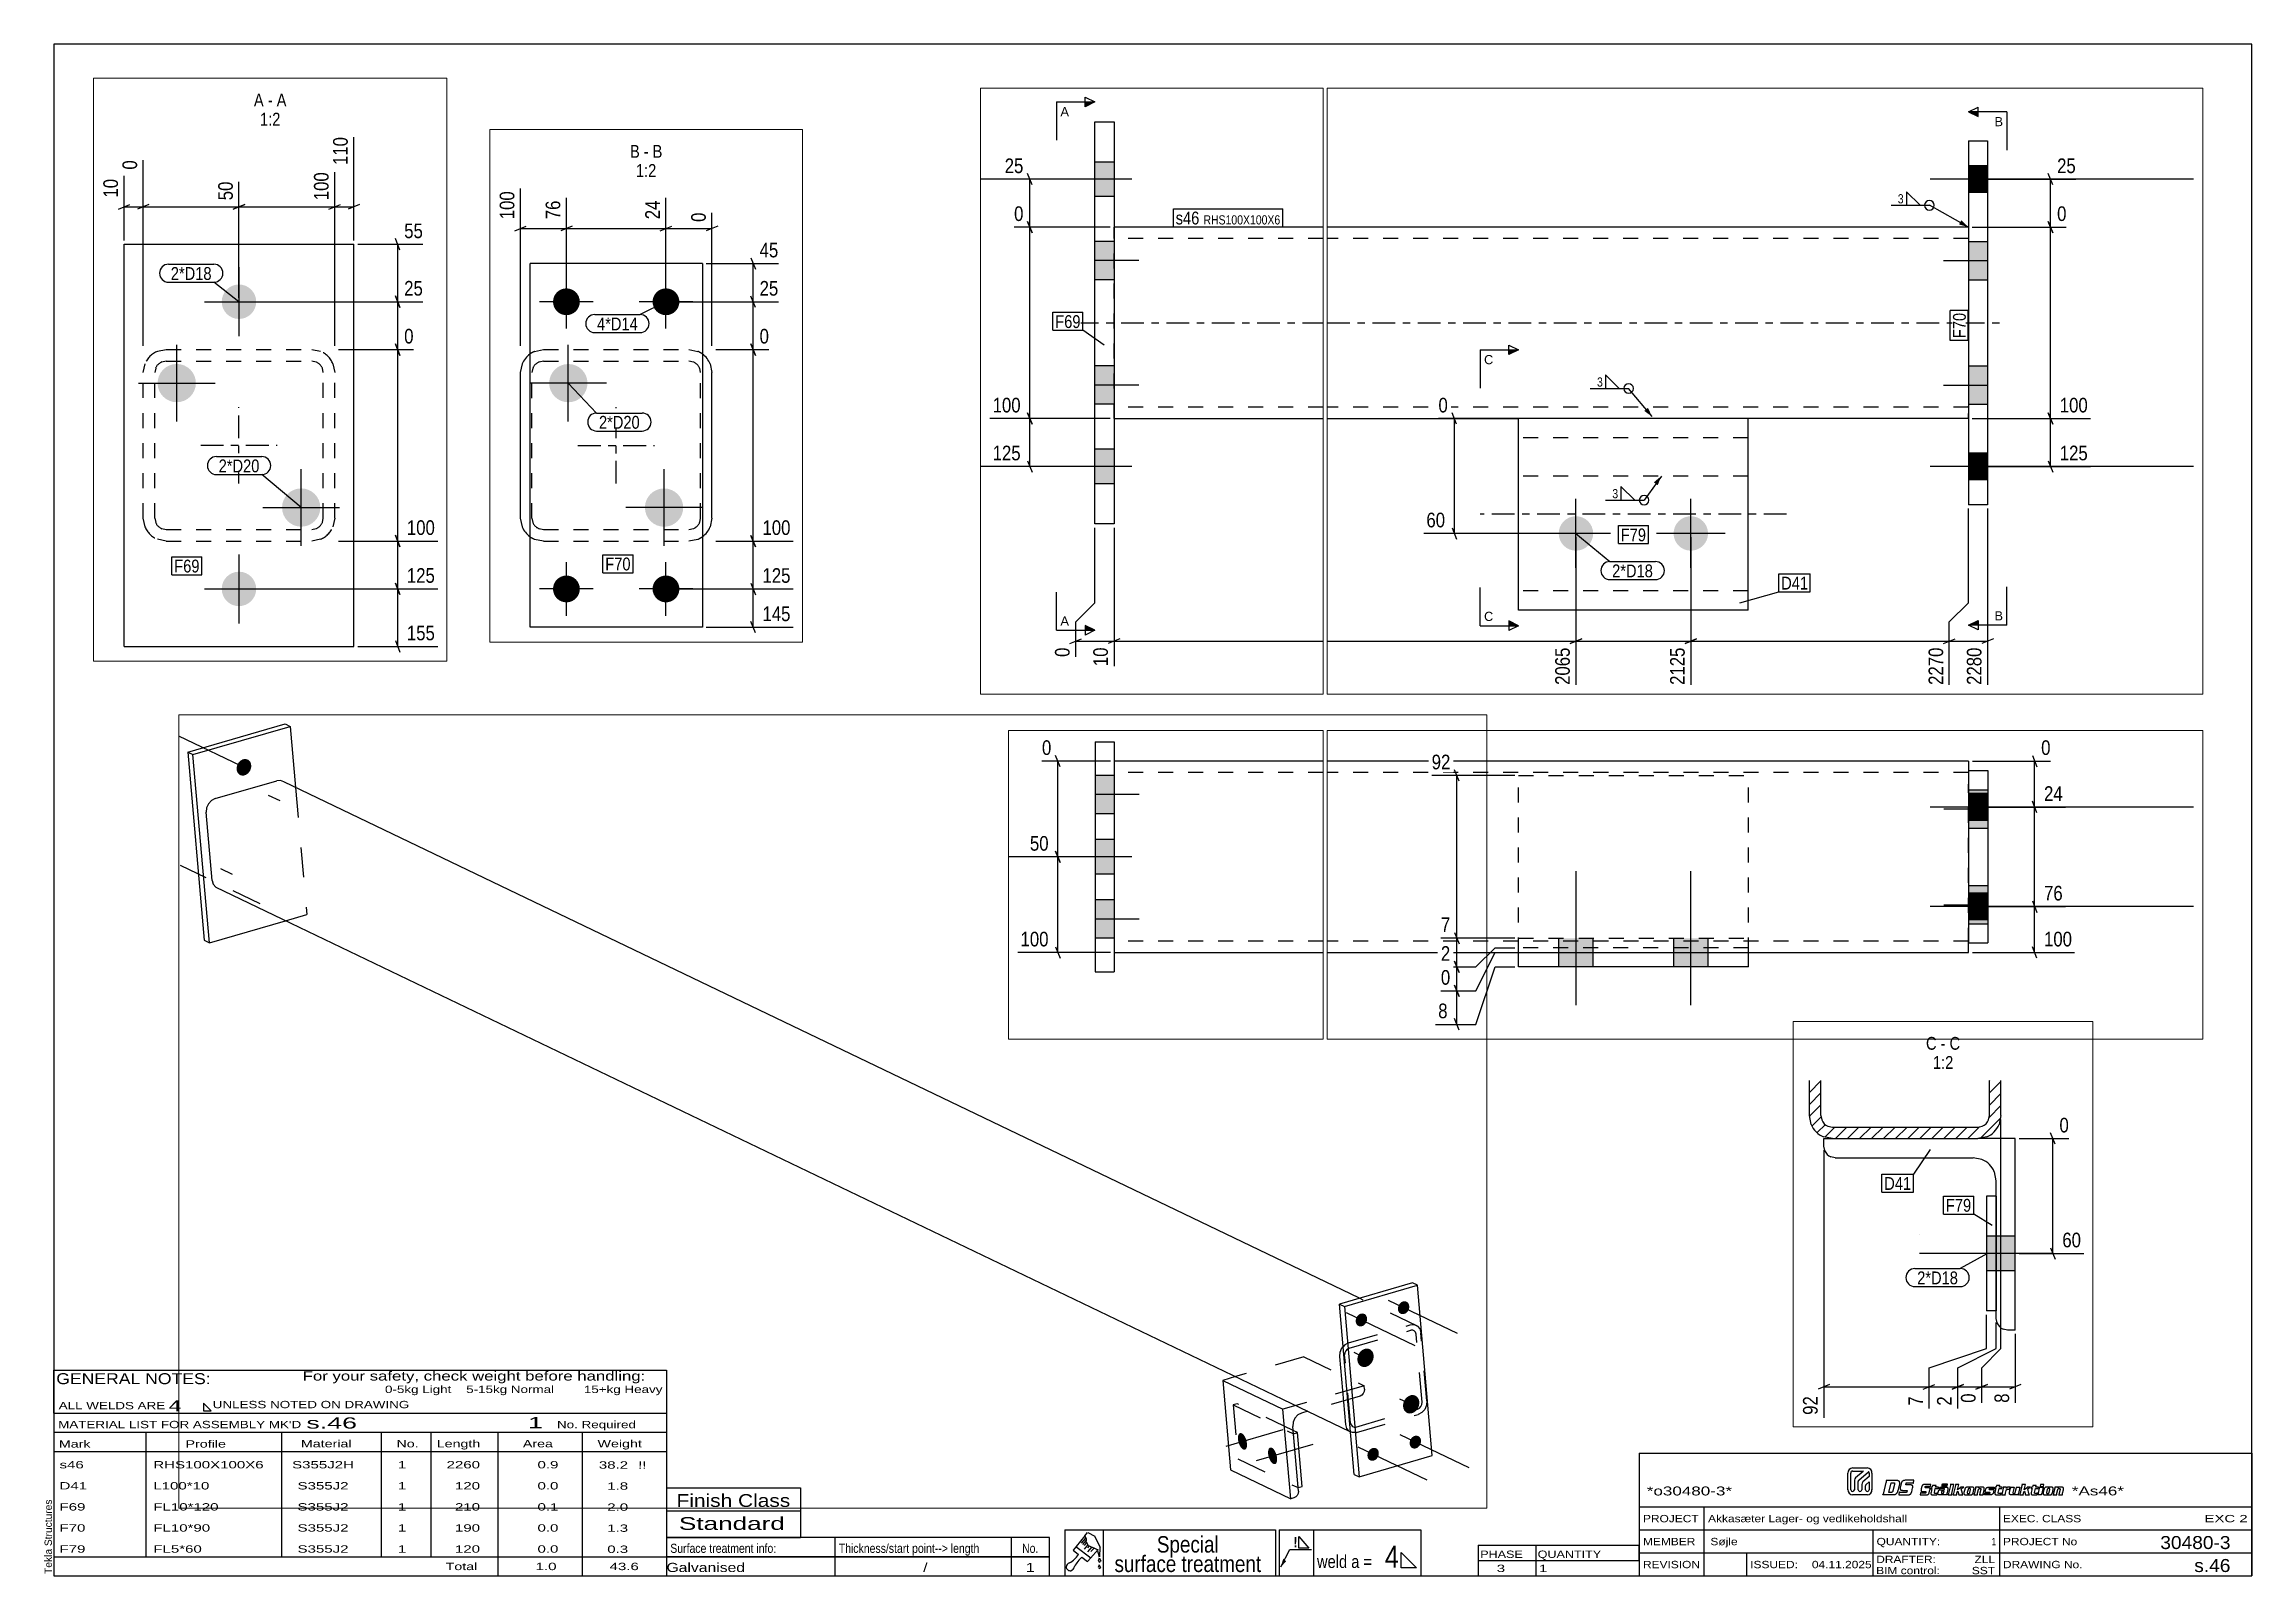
# Paper-space layout 'Layout1' of a CAD drawing. Header units: millimetres. Extents: x 2 to 579, y 5 to 405.
# The model-space entities are those that its viewports show. They can reach past a viewport. Long polylines and large blocks are cut down to what shows.
import ezdxf

# ---------------------------------------------------------------- set-up
doc = ezdxf.new("R2010")
doc.units = ezdxf.units.MM
doc.linetypes.add('DXK_LINE_DOT2', pattern=[3.9198, 1.9599, -1.9599])
doc.linetypes.add('DXK_LINE_DOT3', pattern=[5.9187, 2.979, -0.9799, 0.9799, -0.9799])
for name, color, linetype in [('GRAPHICAL_OBJECTS', 7, 'Continuous'), ('MÅLSÆTNING', 7, 'Continuous'), ('STÅL', 7, 'Continuous'), ('TEKST', 7, 'Continuous')]:
    doc.layers.add(name, color=color, linetype=linetype)
doc.layers.add('Viewport layer', color=7, linetype='Continuous', plot=False)
doc.styles.add('Arial', font='ARIAL.TTF', dxfattribs={"height": 0.2})
doc.styles.add('Arial Narrow', font='ARIALN.TTF', dxfattribs={"height": 0.2})
doc.styles.add('Arial Narrow Bold', font='ARIALNB.TTF', dxfattribs={"height": 0.2})
doc.styles.add('Arial Rounded MT Bold', font='ARLRDBD.TTF', dxfattribs={"height": 0.2})
doc.styles.add('IDAutomationHC39M', font='IDAUTOMATIONHC39M.TTF', dxfattribs={"height": 0.2})

psp = doc.layouts.get("Layout1")

# ---------------------------------------------------------------- texts
at = {"layer": 'GRAPHICAL_OBJECTS', "color": 7}
for s, height, style, width, p in [('GENERAL NOTES:', 2.8633, 'Arial Narrow', 1.4, (5.65, 55.06)), ('ALL WELDS ARE', 1.9089, 'Arial Narrow', 1.6, (6.29, 48.5)), ('UNLESS NOTED ON DRAWING', 1.9089, 'Arial Narrow', 1.6, (46.52, 48.78)), ('s.46', 2.912, 'Arial Rounded MT Bold', 1.794707, (70.97, 43.47)), ('1', 2.91, 'Arial Rounded MT Bold', 1.794707, (128.86, 43.56)), ("MATERIAL LIST FOR ASSEMBLY MK'D", 1.9089, 'Arial Narrow', 1.6, (6.15, 43.56)), ('Mark', 1.909, 'Arial Narrow', 1.7, (6.34, 38.5)), ('Profile', 1.909, 'Arial Narrow', 1.7, (39.41, 38.5)), ('Material', 1.909, 'Arial Narrow', 1.7, (69.54, 38.56)), ('No.', 1.909, 'Arial Narrow', 1.7, (94.5, 38.56)), ('Length', 1.909, 'Arial Narrow', 1.7, (105, 38.56)), ('Area', 1.909, 'Arial Narrow', 1.7, (127.5, 38.56)), ('No. Required', 1.9089, 'Arial Narrow', 1.6, (136.41, 43.56)), ('Weight', 1.909, 'Arial Narrow', 1.7, (147, 38.56)), ('PHASE', 1.909, 'Arial Narrow', 1.5, (377.5, 9.69)), ('QUANTITY', 1.909, 'Arial Narrow', 1.5, (392.5, 9.69))]:
    psp.add_text(s, height=height, dxfattribs=dict(at, style=style, width=width)).set_placement(p)
at = {"layer": 'GRAPHICAL_OBJECTS', "color": 7, "linetype": 'Continuous'}
for s, height, style, width, p in [('For your safety, check weight before handling:  ', 2.3861, 'Arial Narrow', 1.6, (70, 56)), ('0-5kg Light    5-15kg Normal        15+kg Heavy', 1.9089, 'Arial Narrow', 1.6, (91.5, 52.75)), ('4', 2.86, 'Arial Narrow', 1.794707, (35, 48)), ('s46', 1.909, 'Arial Narrow', 1.794707, (6.5, 33.06)), ('RHS100X100X6', 1.9089, 'Arial Narrow', 1.794707, (31, 33.06)), ('S355J2H', 1.909, 'Arial Narrow', 1.794707, (67.24, 33.06)), ('1', 1.91, 'Arial Narrow', 1.794707, (94.86, 33.06)), ('2260', 1.909, 'Arial Narrow', 1.794707, (107.58, 33.06)), ('0.9', 1.909, 'Arial Narrow', 1.794707, (131.32, 33.06)), ('38.2', 1.909, 'Arial Narrow', 1.794707, (147.34, 33)), ('!!', 1.909, 'Arial Narrow', 1.794707, (157.6, 33)), ('D41', 1.909, 'Arial Narrow', 1.794707, (6.5, 27.56)), ('L100*10', 1.909, 'Arial Narrow', 1.794707, (31, 27.56)), ('S355J2', 1.909, 'Arial Narrow', 1.794707, (68.66, 27.56)), ('1', 1.91, 'Arial Narrow', 1.794707, (94.86, 27.56)), ('120', 1.909, 'Arial Narrow', 1.794707, (109.77, 27.56)), ('0.0', 1.909, 'Arial Narrow', 1.794707, (131.32, 27.56)), ('1.8', 1.909, 'Arial Narrow', 1.794707, (149.53, 27.5)), ('F69', 1.909, 'Arial Narrow', 1.794707, (6.5, 22.06)), ('FL10*120', 1.909, 'Arial Narrow', 1.794707, (31, 22.06)), ('S355J2', 1.909, 'Arial Narrow', 1.794707, (68.66, 22.06)), ('1', 1.91, 'Arial Narrow', 1.794707, (94.86, 22.06)), ('210', 1.909, 'Arial Narrow', 1.794707, (109.77, 22.06)), ('0.1', 1.909, 'Arial Narrow', 1.794707, (131.32, 22.06)), ('2.0', 1.909, 'Arial Narrow', 1.794707, (149.53, 22)), ('Finish Class', 3.3405, 'Arial Narrow', 1.425378, (167.62, 23)), ('*o30480-3*', 2.333, 'IDAutomationHC39M', 1.425378, (421, 26)), ('*As46*', 2.333, 'IDAutomationHC39M', 1.425378, (532, 26.01)), ('F70', 1.909, 'Arial Narrow', 1.794707, (6.5, 16.56)), ('FL10*90', 1.909, 'Arial Narrow', 1.794707, (31, 16.56)), ('S355J2', 1.909, 'Arial Narrow', 1.794707, (68.66, 16.56)), ('1', 1.91, 'Arial Narrow', 1.794707, (94.86, 16.56)), ('190', 1.909, 'Arial Narrow', 1.794707, (109.77, 16.56)), ('0.0', 1.909, 'Arial Narrow', 1.794707, (131.32, 16.56)), ('1.3', 1.909, 'Arial Narrow', 1.794707, (149.53, 16.5)), ('Standard', 3.34, 'Arial Narrow', 1.780292, (168.26, 17)), ('PROJECT', 1.909, 'Arial Narrow', 1.425378, (420, 19)), ('Akkasæter Lager- og vedlikeholdshall', 1.9089, 'Arial Narrow', 1.425378, (437, 19)), ('EXEC. CLASS', 1.9089, 'Arial Narrow', 1.425378, (514, 19)), ('EXC 2', 1.909, 'Arial Narrow', 1.780292, (566.64, 19)), ('F79', 1.909, 'Arial Narrow', 1.794707, (6.5, 11.06)), ('FL5*60', 1.909, 'Arial Narrow', 1.794707, (31, 11.06)), ('S355J2', 1.909, 'Arial Narrow', 1.794707, (68.66, 11.06)), ('1', 1.91, 'Arial Narrow', 1.794707, (94.86, 11.06)), ('120', 1.909, 'Arial Narrow', 1.794707, (109.77, 11.06)), ('0.0', 1.909, 'Arial Narrow', 1.794707, (131.32, 11.06)), ('0.3', 1.909, 'Arial Narrow', 1.794707, (149.53, 11)), ('MEMBER', 1.909, 'Arial Narrow', 1.425378, (420, 13)), ('Søjle', 1.909, 'Arial Narrow', 1.42538, (437.61, 13)), ('QUANTITY:', 1.909, 'Arial Narrow', 1.425378, (481, 13)), ('PROJECT No', 1.909, 'Arial Narrow', 1.425378, (514, 13)), ('30480-3', 3.397, 'Arial Rounded MT Bold', 1.1, (555.09, 12)), ('Total', 1.909, 'Arial Narrow', 1.7, (107.33, 6.5)), ('1.0', 1.909, 'Arial Narrow', 1.794707, (130.83, 6.5)), ('43.6', 1.909, 'Arial Narrow', 1.794707, (150.14, 6.5)), ('Galvanised', 2.386, 'Arial Narrow', 1.5, (165, 6)), ('/', 2.39, 'Arial Narrow', 1.5, (232.03, 6)), ('1', 2.39, 'Arial Narrow', 1.5, (258.86, 6)), ('3', 1.91, 'Arial Narrow', 1.794707, (381.82, 6)), ('1', 1.91, 'Arial Narrow', 1.794707, (392.86, 6)), ('REVISION', 1.909, 'Arial Narrow', 1.425378, (420, 7)), ('ISSUED:', 1.909, 'Arial Narrow', 1.425378, (448, 7)), ('04.11.2025', 1.909, 'Arial Narrow', 1.425378, (464.11, 7)), ('DRAFTER:', 1.909, 'Arial Narrow', 1.425378, (480.91, 8.35)), ('BIM control:', 1.9089, 'Arial Narrow', 1.425378, (480.9, 5.44)), ('SST', 1.909, 'Arial Narrow', 1.425378, (505.88, 5.43)), ('ZLL', 1.909, 'Arial Narrow', 1.425378, (506.58, 8.35)), ('DRAWING No.', 1.9089, 'Arial Narrow', 1.425378, (514, 7)), ('s.46', 3.397, 'Arial Rounded MT Bold', 1.1, (563.96, 6))]:
    psp.add_text(s, height=height, dxfattribs=dict(at, style=style, width=width)).set_placement(p)
at = {"layer": 'GRAPHICAL_OBJECTS', "color": 174, "linetype": 'Continuous', "style": 'Arial'}
psp.add_text('Tekla Structures', height=1.9102, rotation=90, dxfattribs=at).set_placement((4.5, 5.5))
at = {"layer": 'GRAPHICAL_OBJECTS', "color": 7, "linetype": 'Continuous', "style": 'Arial Narrow'}
for s, height, p in [('Surface treatment info:', 2.3861, (166, 11)), ('Thickness/start point--> length', 2.3861, (210, 11)), ('Special', 4.295, (293.07, 11.08)), ('4', 5.73, (352.61, 7.11)), ('1', 1.91, (511.03, 13)), ('surface treatment', 4.2949, (282, 6)), ('weld a =', 3.34, (334.88, 7.06))]:
    psp.add_text(s, height=height, dxfattribs=at).set_placement(p)
at = {"layer": 'GRAPHICAL_OBJECTS', "color": 7, "style": 'Arial Narrow'}
psp.add_text('No.', height=2.386, dxfattribs=at).set_placement((257.87, 11))
at = {"layer": 'GRAPHICAL_OBJECTS', "color": 2, "linetype": 'Continuous', "style": 'Arial Narrow Bold', "width": 0.99921}
psp.add_text('!', height=2.73, dxfattribs=at).set_placement((328.73, 12.42))

msp = doc.modelspace()

# ---------------------------------------------------------------- hatches: boundary and pattern name
at = {"layer": 'STÅL', "linetype": 'Continuous'}
for points in [[(32953.9, 777), (32954.8, 778.6), (32956, 780), (32957.4, 781.1), (32959, 782), (32960.5, 782.4), (32962.1, 782.5), (32963.7, 782.2), (32965, 781.6), (32966.2, 780.6), (32967.2, 779.3), (32967.8, 777.7), (32968.1, 776), (32968.1, 774.2), (32967.7, 772.4), (32967.1, 770.6), (32966.1, 769), (32964.9, 767.6), (32963.5, 766.5), (32962, 765.7), (32960.4, 765.2), (32958.8, 765.1), (32957.3, 765.4), (32955.9, 766.1), (32954.7, 767.1), (32953.8, 768.4), (32953.2, 769.9), (32952.8, 771.6), (32952.9, 773.4), (32953.2, 775.2)], [(59.7, 277.9), (59.7, 259.9), (69.7, 259.9), (69.7, 277.9)], [(2329.7, 275.9), (2329.7, 261.9), (2339.7, 261.9), (2339.7, 275.9)], [(2329.7, 275.9), (2329.7, 261.9), (2339.7, 261.9), (2339.7, 275.9)], [(59.7, 236.4), (59.7, 216.4), (69.7, 216.4), (69.7, 236.4)], [(2339.7, 216.4), (2339.7, 236.4), (2329.7, 236.4), (2329.7, 216.4)], [(34166.7, 211.8), (34167.4, 213), (34168.3, 214.1), (34169.4, 215), (34170.6, 215.7), (34171.9, 216), (34173.1, 216.1), (34174.3, 215.8), (34175.4, 215.3), (34176.3, 214.6), (34177, 213.5), (34177.5, 212.4), (34177.7, 211), (34177.7, 209.6), (34177.5, 208.2), (34176.9, 206.9), (34176.2, 205.6), (34175.3, 204.5), (34174.2, 203.6), (34173, 203), (34171.7, 202.6), (34170.5, 202.6), (34169.3, 202.8), (34168.3, 203.3), (34167.3, 204.1), (34166.6, 205.1), (34166.1, 206.3), (34165.9, 207.6), (34165.9, 209), (34166.2, 210.4)], [(15777.6, 196.8, -1), (15777.6, 178.8, -1)], [(34122.6, 199), (34123.3, 200.3), (34124.3, 201.4), (34125.3, 202.2), (34126.5, 202.9), (34127.8, 203.2), (34129, 203.3), (34130.2, 203.1), (34131.3, 202.6), (34132.2, 201.8), (34132.9, 200.8), (34133.4, 199.6), (34133.7, 198.2), (34133.6, 196.8), (34133.4, 195.4), (34132.9, 194.1), (34132.1, 192.8), (34131.2, 191.7), (34130.1, 190.8), (34128.9, 190.2), (34127.7, 189.8), (34126.4, 189.8), (34125.2, 190), (34124.2, 190.5), (34123.2, 191.3), (34122.5, 192.3), (34122, 193.5), (34121.8, 194.8), (34121.8, 196.2), (34122.1, 197.6)], [(21082.4, 177.8, -1), (21096.4, 177.8, -1)], [(21134.4, 177.8, -1), (21148.4, 177.8, -1)], [(59.7, 171.4), (59.7, 151.4), (69.7, 151.4), (69.7, 171.4)], [(2339.7, 151.4), (2339.7, 171.4), (2329.7, 171.4), (2329.7, 151.4)], [(34124.7, 160.5), (34125.8, 162.3), (34127.1, 163.9), (34128.7, 165.1), (34130.4, 166), (34132.1, 166.6), (34133.9, 166.7), (34135.6, 166.3), (34137.1, 165.6), (34138.4, 164.5), (34139.5, 163), (34140.2, 161.3), (34140.5, 159.4), (34140.5, 157.4), (34140.1, 155.4), (34139.4, 153.5), (34138.3, 151.7), (34137, 150.1), (34135.4, 148.8), (34133.7, 147.9), (34132, 147.4), (34130.2, 147.3), (34128.5, 147.7), (34127, 148.4), (34125.7, 149.5), (34124.6, 150.9), (34123.9, 152.7), (34123.6, 154.5), (34123.6, 156.5), (34124, 158.6)], [(15735.1, 145.3, -1), (15755.1, 145.3, -1)], [(21090.4, 125.3, -1), (21090.4, 145.3, -1)], [(59.7, 127.9), (59.7, 109.9), (69.7, 109.9), (69.7, 127.9)], [(8122.8, 137.8), (8122.8, 117.8), (8132.8, 117.8), (8132.8, 137.8)], [(10402.8, 110.3), (10402.8, 130.3), (10392.8, 130.3), (10392.8, 110.3)], [(10392.8, 128.3), (10392.8, 114.3), (10402.8, 114.3), (10402.8, 128.3)], [(10392.8, 128.3), (10392.8, 114.3), (10402.8, 114.3), (10402.8, 128.3)], [(2329.7, 125.9), (2329.7, 111.9), (2339.7, 111.9), (2339.7, 125.9)], [(2329.7, 125.9), (2329.7, 111.9), (2339.7, 111.9), (2339.7, 125.9)], [(34172.4, 112), (34173.5, 113.8), (34174.8, 115.3), (34176.4, 116.6), (34178.1, 117.5), (34179.8, 118), (34181.6, 118.1), (34183.3, 117.8), (34184.8, 117), (34186.1, 115.9), (34187.2, 114.5), (34187.9, 112.8), (34188.2, 110.9), (34188.2, 108.9), (34187.8, 106.9), (34187.1, 104.9), (34186, 103.1), (34184.7, 101.6), (34183.2, 100.3), (34181.5, 99.4), (34179.7, 98.9), (34177.9, 98.8), (34176.2, 99.1), (34174.7, 99.8), (34173.4, 101), (34172.3, 102.4), (34171.6, 104.1), (34171.3, 106), (34171.3, 108), (34171.7, 110)], [(8132.8, 86.3), (8132.8, 104.3), (8122.8, 104.3), (8122.8, 86.3)], [(8132.8, 86.3), (8132.8, 104.3), (8122.8, 104.3), (8122.8, 86.3)], [(2115.7, 83.9, -1), (2133.7, 83.9, -1)], [(2175.7, 83.9, -1), (2193.7, 83.9, -1)], [(26470.2, 99.6), (26470.2, 81.6), (26475.2, 81.6), (26475.2, 99.6)], [(26470.2, 99.6), (26470.2, 81.6), (26475.2, 81.6), (26475.2, 99.6)], [(26475.2, 99.6), (26475.2, 81.6), (26485.2, 81.6), (26485.2, 99.6)], [(26475.2, 99.6), (26475.2, 81.6), (26485.2, 81.6), (26485.2, 99.6)], [(15800.1, 80.3, -1), (15820.1, 80.3, -1)], [(8122.8, 72.8), (8122.8, 52.8), (8132.8, 52.8), (8132.8, 72.8)], [(10402.8, 60.3), (10402.8, 80.3), (10392.8, 80.3), (10392.8, 60.3)], [(10392.8, 76.3), (10392.8, 62.3), (10402.8, 62.3), (10402.8, 76.3)], [(10392.8, 76.3), (10392.8, 62.3), (10402.8, 62.3), (10402.8, 76.3)], [(21140.4, 60.3, -1), (21140.4, 80.3, -1)], [(34007.6, 70.9), (34008, 69), (34008.2, 67.2), (34008.3, 65.6), (34008.1, 64), (34007.7, 62.8), (34007.2, 61.8), (34006.4, 61.2), (34005.6, 61), (34004.6, 61.1), (34003.7, 61.6), (34002.7, 62.5), (34001.7, 63.6), (34000.8, 65.1), (34000.1, 66.7), (33999.5, 68.5), (33999, 70.3), (33998.8, 72.1), (33998.8, 73.8), (33998.9, 75.3), (33999.3, 76.6), (33999.9, 77.5), (34000.6, 78.2), (34001.5, 78.4), (34002.4, 78.3), (34003.4, 77.8), (34004.4, 76.9), (34005.3, 75.7), (34006.2, 74.3), (34007, 72.6)], [(34179, 71.4), (34179.7, 72.6), (34180.6, 73.7), (34181.7, 74.6), (34182.9, 75.2), (34184.1, 75.6), (34185.4, 75.7), (34186.6, 75.4), (34187.6, 74.9), (34188.6, 74.1), (34189.3, 73.1), (34189.8, 71.9), (34190, 70.6), (34190, 69.2), (34189.7, 67.8), (34189.2, 66.4), (34188.5, 65.2), (34187.5, 64.1), (34186.5, 63.2), (34185.3, 62.6), (34184, 62.2), (34182.8, 62.1), (34181.6, 62.4), (34180.5, 62.9), (34179.6, 63.7), (34178.9, 64.7), (34178.4, 65.9), (34178.2, 67.2), (34178.2, 68.6), (34178.4, 70)], [(34039, 55.8), (34039.4, 53.9), (34039.7, 52.1), (34039.7, 50.5), (34039.5, 49), (34039.2, 47.7), (34038.6, 46.7), (34037.9, 46.1), (34037, 45.9), (34036.1, 46), (34035.1, 46.5), (34034.1, 47.4), (34033.1, 48.6), (34032.3, 50), (34031.5, 51.6), (34030.9, 53.4), (34030.5, 55.2), (34030.2, 57), (34030.2, 58.7), (34030.4, 60.2), (34030.8, 61.5), (34031.3, 62.4), (34032, 63.1), (34032.9, 63.3), (34033.8, 63.2), (34034.8, 62.7), (34035.8, 61.8), (34036.8, 60.6), (34037.6, 59.2), (34038.4, 57.5)], [(34134.9, 58.6), (34135.6, 59.8), (34136.5, 60.9), (34137.6, 61.8), (34138.8, 62.5), (34140.1, 62.8), (34141.3, 62.9), (34142.5, 62.6), (34143.6, 62.1), (34144.5, 61.4), (34145.2, 60.3), (34145.7, 59.2), (34145.9, 57.8), (34145.9, 56.4), (34145.7, 55), (34145.1, 53.6), (34144.4, 52.4), (34143.5, 51.3), (34142.4, 50.4), (34141.2, 49.8), (34139.9, 49.4), (34138.7, 49.4), (34137.5, 49.6), (34136.5, 50.1), (34135.5, 50.9), (34134.8, 51.9), (34134.3, 53.1), (34134.1, 54.4), (34134.1, 55.8), (34134.3, 57.2)], [(10196.8, 52.8), (10178.8, 52.8), (10178.8, 47.8), (10196.8, 47.8)], [(10196.8, 47.8), (10178.8, 47.8), (10178.8, 37.8), (10196.8, 37.8)], [(10256.8, 52.8), (10238.8, 52.8), (10238.8, 47.8), (10256.8, 47.8)], [(10256.8, 47.8), (10238.8, 47.8), (10238.8, 37.8), (10256.8, 37.8)], [(15777.6, 46.8, -1), (15777.6, 28.8, -1)], [(21082.4, 27.8, -1), (21096.4, 27.8, -1)], [(21134.4, 27.8, -1), (21148.4, 27.8, -1)]]:
    msp.add_hatch(color=96, dxfattribs=at).paths.add_polyline_path(points)
h = msp.add_hatch(dxfattribs=at)
h.set_pattern_fill('', scale=1.4, style=0, pattern_type=0)
h.set_pattern_definition([(45, (26377.723, 181.019), (-3.14309, 3.14309), [])])
h.paths.add_polyline_path([(26383.7, 181), (26377.7, 181), (26377.7, 162.6), (26378.6, 158), (26381.2, 154.1), (26385.1, 151.5), (26389.7, 150.6), (26465.7, 150.6), (26470.3, 151.5), (26474.2, 154.1), (26476.8, 158), (26477.7, 162.6), (26477.7, 181), (26471.7, 181), (26471.7, 162.6), (26471.3, 160.3), (26470, 158.3), (26468, 157), (26465.7, 156.6), (26389.7, 156.6), (26387.4, 157), (26385.5, 158.3), (26384.2, 160.3), (26383.7, 162.6)])
at = {"layer": 'TEKST', "linetype": 'Continuous'}
for color, points in [(30, [(54.7, 306.8), (54.7, 309.3), (59.7, 309.3)]), (30, [(2334.7, 304.1), (2334.7, 301.6), (2329.7, 304.1)]), (3, [(2326, 247.5), (2329.7, 243.9), (2324.8, 245.3)]), (30, [(2089.7, 177.3), (2089.7, 179.8), (2094.7, 179.8)]), (3, [(2162.3, 149.5), (2164.5, 144.9), (2160.4, 147.9)]), (3, [(2165.4, 110.6), (2169.3, 113.9), (2167.4, 109.1)]), (30, [(54.7, 33.3), (54.7, 35.8), (59.7, 33.3)]), (30, [(2089.7, 35.7), (2089.7, 38.2), (2094.7, 35.7)]), (30, [(2334.7, 38.5), (2334.7, 36), (2329.7, 36)])]:
    msp.add_hatch(color=color, dxfattribs=at).paths.add_polyline_path(points)

# ---------------------------------------------------------------- linework, layer by layer
at = {"layer": 'MÅLSÆTNING', "color": 7, "linetype": 'Continuous'}
for p, q in [((67.7, 268.9), (12.6, 268.9)), ((26.9, 265.9), (24.5, 271.9)), ((2331.7, 268.9), (2385.7, 268.9)), ((2373.8, 265.9), (2371.4, 271.9)), ((15837.6, 219.8), (15837.6, 273.8)), ((15727.6, 164.8), (15727.6, 261.7)), ((15727.6, 164.8), (15727.6, 261.7)), ((15827.6, 164.8), (15827.6, 255.4)), ((67.7, 243.9), (17.5, 243.9)), ((26.9, 240.9), (24.5, 246.9)), ((25.7, 143.9), (25.7, 243.9)), ((2331.7, 243.9), (2380.8, 243.9)), ((2373.8, 240.9), (2371.4, 246.9)), ((2372.6, 143.9), (2372.6, 243.9)), ((15717.6, 219.8), (15717.6, 253.5)), ((15777.6, 189.8), (15777.6, 250.5)), ((15714.6, 236.2), (15720.6, 238.6)), ((15717.6, 237.4), (15727.6, 237.4)), ((15730.6, 238.6), (15724.6, 236.2)), ((15730.6, 238.6), (15724.6, 236.2)), ((15727.6, 237.4), (15777.6, 237.4)), ((15774.6, 236.2), (15780.6, 238.6)), ((15824.6, 236.2), (15830.6, 238.6)), ((15824.6, 236.2), (15830.6, 238.6)), ((15827.6, 237.4), (15837.6, 237.4)), ((15840.6, 238.6), (15834.6, 236.2)), ((21065.4, 154.8), (21065.4, 237)), ((21089.4, 179.8), (21089.4, 232.1)), ((21089.4, 179.8), (21089.4, 232.1)), ((21141.4, 179.8), (21141.4, 232.1)), ((15861.7, 214.8), (15859.3, 220.8)), ((21165.4, 154.8), (21165.4, 224.3)), ((15839.6, 217.8), (15873.6, 217.8)), ((15860.5, 187.8), (15860.5, 217.8)), ((21062.4, 214.9), (21068.4, 217.3)), ((21065.4, 216.1), (21089.4, 216.1)), ((21092.4, 217.3), (21086.4, 214.9)), ((21092.4, 217.3), (21086.4, 214.9)), ((21089.4, 216.1), (21141.4, 216.1)), ((21138.4, 214.9), (21144.4, 217.3)), ((21168.4, 217.3), (21162.4, 214.9)), ((21162.4, 197.8), (21200.1, 197.8)), ((15779.6, 187.8), (15873.6, 187.8)), ((15779.6, 187.8), (15873.6, 187.8)), ((15859.3, 190.8), (15861.7, 184.8)), ((15861.7, 184.8), (15859.3, 190.8)), ((15860.5, 162.8), (15860.5, 187.8)), ((21143.4, 177.8), (21200.1, 177.8)), ((21188.1, 174.8), (21185.7, 180.8)), ((21186.9, 152.8), (21186.9, 177.8)), ((15829.6, 162.8), (15868.8, 162.8)), ((15829.6, 162.8), (15868.8, 162.8)), ((15859.3, 165.8), (15861.7, 159.8)), ((15861.7, 159.8), (15859.3, 165.8)), ((21167.4, 152.8), (21195.2, 152.8)), ((21167.4, 152.8), (21195.2, 152.8)), ((21185.7, 155.8), (21188.1, 149.8)), ((21188.1, 149.8), (21185.7, 155.8)), ((26477.7, 40.9), (26477.7, 160.6)), ((26477.7, 40.9), (26477.7, 160.6)), ((26487.2, 150.6), (26513.2, 150.6)), ((26506.1, 147.6), (26503.7, 153.6)), ((26504.9, 90.6), (26504.9, 150.6)), ((67.7, 143.9), (4.8, 143.9)), ((67.7, 143.9), (4.8, 143.9)), ((24.5, 146.9), (26.9, 140.9)), ((26.9, 140.9), (24.5, 146.9)), ((25.7, 118.9), (25.7, 143.9)), ((2212.7, 143.9), (2052.9, 143.9)), ((2062.4, 140.9), (2060, 146.9)), ((2061.2, 83.9), (2061.2, 143.9)), ((2331.7, 143.9), (2393.5, 143.9)), ((2331.7, 143.9), (2393.5, 143.9)), ((2371.4, 146.9), (2373.8, 140.9)), ((2373.8, 140.9), (2371.4, 146.9)), ((2372.6, 118.9), (2372.6, 143.9)), ((8130.8, 145.3), (8095.1, 145.3)), ((8104.6, 142.3), (8102.2, 148.3)), ((10126.7, 134.8), (10124.3, 140.8)), ((10394.8, 145.3), (10435.6, 145.3)), ((10426.1, 148.3), (10428.5, 142.3)), ((10427.3, 121.3), (10427.3, 145.3)), ((26385.2, 144.6), (26385.2, 4.8)), ((10155.8, 137.8), (10112.4, 137.8)), ((67.7, 118.9), (4.8, 118.9)), ((24.5, 121.9), (26.9, 115.9)), ((2331.7, 118.9), (2393.5, 118.9)), ((2371.4, 121.9), (2373.8, 115.9)), ((10394.8, 121.3), (10443.4, 121.3)), ((10394.8, 121.3), (10443.4, 121.3)), ((10428.5, 118.3), (10426.1, 124.3)), ((10428.5, 118.3), (10426.1, 124.3)), ((10427.3, 69.3), (10427.3, 121.3)), ((2329.7, 47.7), (2329.7, 96.9)), ((2329.7, 47.7), (2329.7, 96.9)), ((2339.7, 96.9), (2339.7, 4.8)), ((8120.8, 95.3), (8087.3, 95.3)), ((8104.6, 92.3), (8102.2, 98.3)), ((8103.4, 45.3), (8103.4, 95.3)), ((26503.7, 93.6), (26506.1, 87.6)), ((59.7, 47.7), (59.7, 86.9)), ((69.7, 86.9), (69.7, 14.6)), ((2122.7, 83.9), (2045.2, 83.9)), ((2060, 86.9), (2062.4, 80.9)), ((2124.7, 81.9), (2124.7, 4.8)), ((2184.7, 81.9), (2184.7, 4.8)), ((2184.7, 81.9), (2184.7, 4.8)), ((26487.2, 90.6), (26521, 90.6)), ((10394.8, 69.3), (10443.4, 69.3)), ((10394.8, 69.3), (10443.4, 69.3)), ((10426.1, 72.3), (10428.5, 66.3)), ((10426.1, 72.3), (10428.5, 66.3)), ((10427.3, 45.3), (10427.3, 69.3)), ((15829.6, 62.8), (15881.4, 62.8)), ((15861.7, 59.8), (15859.3, 65.8)), ((15860.5, 37.8), (15860.5, 62.8)), ((26470.2, 40.9), (26470.2, 58.6)), ((26470.2, 40.9), (26470.2, 58.6)), ((49.7, 37.7), (59.7, 47.7)), ((2319.7, 37.7), (2329.7, 47.7)), ((2319.7, 37.7), (2329.7, 47.7)), ((8102.2, 48.3), (8104.6, 42.3)), ((10155.8, 52.8), (10117.2, 52.8)), ((10124.3, 55.8), (10126.7, 49.8)), ((10125.5, 37.8), (10125.5, 52.8)), ((10135.5, 37.8), (10145.5, 47.8)), ((10135.5, 37.8), (10145.5, 47.8)), ((10145.5, 47.8), (10155.8, 47.8)), ((10145.5, 47.8), (10155.8, 47.8)), ((10428.5, 42.3), (10426.1, 48.3)), ((21167.4, 52.8), (21207.8, 52.8)), ((21188.1, 49.8), (21185.7, 55.8)), ((21186.9, 27.8), (21186.9, 52.8)), ((26475.2, 40.9), (26475.2, 54.6)), ((26475.2, 40.9), (26475.2, 54.6)), ((26485.2, 48.6), (26485.2, 12.6)), ((49.7, 19.4), (49.7, 37.7)), ((2319.7, 4.8), (2319.7, 37.7)), ((2319.7, 4.8), (2319.7, 37.7)), ((8130.8, 45.3), (8082.5, 45.3)), ((10117.2, 37.8), (10135.5, 37.8)), ((10117.2, 37.8), (10135.5, 37.8)), ((10126.7, 34.8), (10124.3, 40.8)), ((10124.3, 40.8), (10126.7, 34.8)), ((10125.5, 25.3), (10125.5, 37.8)), ((10135.5, 25.3), (10145.5, 45.3)), ((10135.5, 25.3), (10145.5, 45.3)), ((10135.5, 7.8), (10145.5, 37.8)), ((10145.5, 45.3), (10155.8, 45.3)), ((10145.5, 45.3), (10155.8, 45.3)), ((10145.5, 37.8), (10155.8, 37.8)), ((10394.8, 45.3), (10448.2, 45.3)), ((15779.6, 37.8), (15881.4, 37.8)), ((15779.6, 37.8), (15881.4, 37.8)), ((15859.3, 40.8), (15861.7, 34.8)), ((15861.7, 34.8), (15859.3, 40.8)), ((15860.5, 7.8), (15860.5, 37.8)), ((26440.2, 30.9), (26470.2, 40.9)), ((26440.2, 30.9), (26470.2, 40.9)), ((26455.2, 30.9), (26475.2, 40.9)), ((26455.2, 30.9), (26475.2, 40.9)), ((26467.7, 30.9), (26477.7, 40.9)), ((26467.7, 30.9), (26477.7, 40.9)), ((46.7, 26.5), (52.7, 28.9)), ((49.7, 27.7), (69.7, 27.7)), ((72.7, 28.9), (66.7, 26.5)), ((2121.7, 26.5), (2127.7, 28.9)), ((2187.7, 28.9), (2181.7, 26.5)), ((2181.7, 26.5), (2187.7, 28.9)), ((2184.7, 27.7), (2319.7, 27.7)), ((2316.7, 26.5), (2322.7, 28.9)), ((2319.7, 27.7), (2339.7, 27.7)), ((2342.7, 28.9), (2336.7, 26.5)), ((10117.2, 25.3), (10135.5, 25.3)), ((10117.2, 25.3), (10135.5, 25.3)), ((10126.7, 22.3), (10124.3, 28.3)), ((10124.3, 28.3), (10126.7, 22.3)), ((10125.5, 7.8), (10125.5, 25.3)), ((21143.4, 27.8), (21207.8, 27.8)), ((21143.4, 27.8), (21207.8, 27.8)), ((21185.7, 30.8), (21188.1, 24.8)), ((21185.7, 30.8), (21188.1, 24.8)), ((21186.9, 7.8), (21186.9, 27.8)), ((26440.2, 9.7), (26440.2, 30.9)), ((26455.2, 9.7), (26455.2, 30.9)), ((26467.7, 12.6), (26467.7, 30.9)), ((26388.2, 22.1), (26382.2, 19.7)), ((26437.2, 19.7), (26443.2, 22.1)), ((26452.2, 19.7), (26458.2, 22.1)), ((26455.2, 20.9), (26467.7, 20.9)), ((26470.7, 22.1), (26464.7, 19.7)), ((26488.2, 22.1), (26482.2, 19.7)), ((10114.3, 7.8), (10135.5, 7.8)), ((10126.7, 4.8), (10124.3, 10.8)), ((15839.6, 7.8), (15881.4, 7.8)), ((15859.3, 10.8), (15861.7, 4.8)), ((21162.4, 7.8), (21207.8, 7.8)), ((21188.1, 4.8), (21185.7, 10.8))]:
    msp.add_line(p, q, dxfattribs=at)
at = {"layer": 'STÅL', "color": 2, "linetype": 'Continuous'}
for p, q in [((32901.9, 789.7), (33003.7, 819.2)), ((33003.7, 819.2), (33008.9, 816.6)), ((32907.2, 787.1), (33008.9, 816.6)), ((33008.9, 816.6), (33014.5, 752.7)), ((32901.9, 789.7), (32919.1, 593.1)), ((32901.9, 789.7), (32907.2, 787.1)), ((32924.4, 590.6), (32907.2, 787.1)), ((32930.3, 741.1), (32994.7, 759.8)), ((32998.7, 760), (32994.7, 759.8)), ((33002.2, 758.5), (32998.7, 760)), ((34125.8, 219.2), (33002.2, 758.5)), ((32926.5, 739.1), (32923.4, 735.7)), ((32930.3, 741.1), (32926.5, 739.1)), ((32921.5, 731.4), (32921.1, 726.9)), ((32927.3, 655.7), (32921.1, 726.9)), ((32923.4, 735.7), (32921.5, 731.4)), ((32927.3, 655.7), (32928.5, 651.7)), ((32928.5, 651.7), (32931, 648.7)), ((32931, 648.7), (34115.1, 80.3)), ((32924.4, 590.6), (33004, 613.6)), ((32919.1, 593.1), (32924.4, 590.6)), ((59.7, 298.9), (69.7, 298.9)), ((59.7, 88.9), (59.7, 298.9)), ((69.7, 298.9), (69.7, 88.9)), ((2329.7, 288.9), (2339.7, 288.9)), ((2329.7, 288.9), (2329.7, 241.4)), ((2339.7, 288.9), (2339.7, 98.9)), ((179, 243.9), (69.7, 243.9)), ((2329.7, 243.9), (1994.7, 243.9)), ((2329.7, 241.4), (2329.7, 240.4)), ((2329.7, 240.4), (2329.7, 146.5)), ((34181, 235.2), (34104.7, 213.1)), ((34110, 210.6), (34186.3, 232.7)), ((34186.3, 232.7), (34181, 235.2)), ((34201.8, 54.8), (34186.3, 232.7)), ((15717.6, 7.8), (15717.6, 217.8)), ((15717.6, 217.8), (15837.6, 217.8)), ((15837.6, 7.8), (15837.6, 217.8)), ((34104.7, 213.1), (34110, 210.6)), ((34120.3, 35.2), (34104.7, 213.1)), ((34110, 210.6), (34125.5, 32.7)), ((21070.4, 7.8), (21070.4, 197.8)), ((21160.4, 197.8), (21070.4, 197.8)), ((21160.4, 197.8), (21160.4, 7.8)), ((26377.7, 162.6), (26377.7, 181)), ((26383.7, 162.6), (26383.7, 181)), ((26471.7, 162.6), (26471.7, 181)), ((26477.7, 162.6), (26477.7, 181)), ((26378.6, 158), (26377.7, 162.6)), ((26383.7, 162.6), (26384.2, 160.3)), ((26471.3, 160.3), (26471.7, 162.6)), ((26477.7, 162.6), (26476.8, 158)), ((34105.2, 158.5), (34105.6, 163)), ((34105.6, 163), (34107.4, 167.3)), ((34108.6, 168.6), (34107.4, 167.3)), ((8122.8, 155.3), (8132.8, 155.3)), ((8122.8, 155.3), (8122.8, 35.3)), ((8132.8, 155.3), (8132.8, 35.3)), ((26389.7, 150.6), (26385.1, 151.5)), ((26385.2, 146.6), (26385.2, 150.6)), ((26385.2, 150.6), (26389.7, 150.6)), ((26387.4, 157), (26389.7, 156.6)), ((26389.7, 156.6), (26465.7, 156.6)), ((26389.7, 150.6), (26465.7, 150.6)), ((26465.7, 156.6), (26468, 157)), ((26470.3, 151.5), (26465.7, 150.6)), ((26485.2, 150.6), (26465.7, 150.6)), ((26485.2, 50.6), (26485.2, 150.6)), ((34111.4, 87.4), (34105.2, 158.5)), ((69.7, 143.9), (179, 143.9)), ((1994.7, 143.9), (2094.7, 143.9)), ((2214.7, 143.9), (2094.7, 143.9)), ((2094.7, 43.9), (2094.7, 143.9)), ((2214.7, 43.9), (2214.7, 143.9)), ((2329.7, 143.9), (2214.7, 143.9)), ((2329.7, 146.5), (2329.7, 98.9)), ((8242, 145.3), (8132.8, 145.3)), ((10392.8, 145.3), (10057.8, 145.3)), ((10392.8, 145.3), (10392.8, 144.4)), ((10392.8, 144.4), (10392.8, 140.3)), ((10392.8, 140.3), (10392.8, 50.3)), ((10392.8, 140.3), (10402.8, 140.3)), ((10402.8, 140.3), (10402.8, 50.3)), ((21065.4, 140.8), (21066.4, 145.4)), ((21065.4, 64.8), (21065.4, 140.8)), ((21164.5, 145.4), (21165.4, 140.8)), ((21165.4, 64.8), (21165.4, 140.8)), ((26385.7, 144.3), (26385.2, 146.6)), ((26391.2, 140.6), (26388.9, 141)), ((26391.2, 140.6), (26463.2, 140.6)), ((26467.8, 139.7), (26463.2, 140.6)), ((26475.2, 128.6), (26474.3, 133.2)), ((26475.2, 56.6), (26475.2, 128.6)), ((33996.3, 137.3), (33982.9, 133.4)), ((33982.9, 133.4), (33991.1, 39.8)), ((33982.9, 133.4), (34045.8, 103.2)), ((26475.2, 120.6), (26470.2, 120.6)), ((26470.2, 120.6), (26470.2, 60.6)), ((26475.2, 120.6), (26475.2, 60.6)), ((34059.2, 107.1), (34045.8, 103.2)), ((2339.7, 98.9), (2329.7, 98.9)), ((34053.9, 9.6), (34045.8, 103.2)), ((34058.3, 93.9), (34056.4, 89.6)), ((34061.4, 97.3), (34058.3, 93.9)), ((34065.2, 99.3), (34061.4, 97.3)), ((34071.7, 101.1), (34065.2, 99.3)), ((69.7, 88.9), (59.7, 88.9)), ((34056.4, 89.6), (34056, 85.1)), ((34061.9, 17.7), (34056, 85.1)), ((34060.9, 78.8), (34056.4, 81)), ((34112.5, 83.3), (34111.4, 87.4)), ((34115.1, 80.3), (34112.5, 83.3)), ((34056.7, 77.6), (34060.9, 78.8)), ((34061.6, 21.4), (34056.7, 77.6)), ((34065.8, 22.6), (34060.9, 78.8)), ((34116.4, 79.7), (34115.1, 80.3)), ((21066.4, 60.2), (21065.4, 64.8)), ((21165.4, 64.8), (21164.5, 60.2)), ((26475.2, 60.6), (26470.2, 60.6)), ((10392.8, 50.3), (10402.8, 50.3)), ((10392.8, 45.3), (10392.8, 50.3)), ((26475.7, 54.3), (26475.2, 56.6)), ((26481.2, 50.6), (26478.9, 51)), ((26485.2, 50.6), (26481.2, 50.6)), ((34125.5, 32.7), (34201.8, 54.8)), ((2214.7, 43.9), (2094.7, 43.9)), ((8122.8, 35.3), (8132.8, 35.3)), ((8132.8, 45.3), (8242, 45.3)), ((10057.8, 45.3), (10392.8, 45.3)), ((10157.8, 37.8), (10157.8, 45.3)), ((10277.8, 37.8), (10157.8, 37.8)), ((10277.8, 37.8), (10277.8, 45.3)), ((33991.1, 39.8), (34053.9, 9.6)), ((34120.3, 35.2), (34125.5, 32.7)), ((34059.2, 11.6), (34057.3, 10.6)), ((34060.8, 13.3), (34059.2, 11.6)), ((34061.7, 15.4), (34060.8, 13.3)), ((34061.6, 21.4), (34065.8, 22.6)), ((34061.9, 17.7), (34061.7, 15.4)), ((15717.6, 7.8), (15837.6, 7.8)), ((21160.4, 7.8), (21070.4, 7.8)), ((34057.3, 10.6), (34053.9, 9.6))]:
    msp.add_line(p, q, dxfattribs=at)
at = {"layer": 'STÅL', "color": 96, "linetype": 'Continuous'}
for p, q in [((32965.3, 771.5), (32881.9, 811.5)), ((69.7, 277.9), (59.7, 277.9)), ((79, 268.9), (-80.3, 268.9)), ((2447.2, 268.9), (2309.7, 268.9)), ((2447.2, 268.9), (2309.7, 268.9)), ((2339.7, 275.9), (2329.7, 275.9)), ((2339.7, 275.9), (2329.7, 275.9)), ((69.7, 259.9), (59.7, 259.9)), ((2339.7, 261.9), (2329.7, 261.9)), ((2339.7, 261.9), (2329.7, 261.9)), ((69.7, 236.4), (59.7, 236.4)), ((2329.7, 236.4), (2339.7, 236.4)), ((82.7, 226.4), (59.7, 226.4)), ((2316.7, 226.4), (2339.7, 226.4)), ((69.7, 216.4), (59.7, 216.4)), ((2329.7, 216.4), (2339.7, 216.4)), ((34228.1, 182.3), (34156.1, 216.9)), ((15777.6, 205.8), (15777.6, 169.8)), ((34184, 169.5), (34112, 204.1)), ((15759.6, 187.8), (15795.6, 187.8)), ((21089.4, 163.8), (21089.4, 191.8)), ((21141.4, 163.8), (21141.4, 191.8)), ((21103.4, 177.8), (21075.4, 177.8)), ((21155.4, 177.8), (21127.4, 177.8)), ((69.7, 171.4), (59.7, 171.4)), ((82.7, 161.4), (59.7, 161.4)), ((2316.7, 161.4), (2339.7, 161.4)), ((2329.7, 171.4), (2339.7, 171.4)), ((15745.1, 125.3), (15745.1, 165.3)), ((34120, 162.8), (34132, 157)), ((69.7, 151.4), (59.7, 151.4)), ((2329.7, 151.4), (2339.7, 151.4)), ((21090.4, 115.3), (21090.4, 155.3)), ((15725.1, 145.3), (15765.1, 145.3)), ((69.7, 127.9), (59.7, 127.9)), ((8132.8, 137.8), (8122.8, 137.8)), ((8145.8, 127.8), (8122.8, 127.8)), ((10392.8, 130.3), (10402.8, 130.3)), ((10402.8, 128.3), (10392.8, 128.3)), ((10402.8, 128.3), (10392.8, 128.3)), ((21110.4, 135.3), (21070.4, 135.3)), ((79, 118.9), (-80.3, 118.9)), ((2447.2, 118.9), (2309.7, 118.9)), ((2447.2, 118.9), (2309.7, 118.9)), ((2339.7, 125.9), (2329.7, 125.9)), ((2339.7, 125.9), (2329.7, 125.9)), ((8132.8, 117.8), (8122.8, 117.8)), ((10510.3, 121.3), (10372.8, 121.3)), ((10510.3, 121.3), (10372.8, 121.3)), ((10379.8, 120.3), (10402.8, 120.3)), ((69.7, 109.9), (59.7, 109.9)), ((2339.7, 111.9), (2329.7, 111.9)), ((2339.7, 111.9), (2329.7, 111.9)), ((8132.8, 104.3), (8122.8, 104.3)), ((8132.8, 104.3), (8122.8, 104.3)), ((10402.8, 114.3), (10392.8, 114.3)), ((10402.8, 114.3), (10392.8, 114.3)), ((10392.8, 110.3), (10402.8, 110.3)), ((34167.7, 114.2), (34179.8, 108.4)), ((2124.7, 65.9), (2124.7, 101.9)), ((2184.7, 65.9), (2184.7, 101.9)), ((8142, 95.3), (7982.8, 95.3)), ((8142, 95.3), (7982.8, 95.3)), ((15810.1, 60.3), (15810.1, 100.3)), ((26475.2, 99.6), (26470.2, 99.6)), ((26475.2, 99.6), (26470.2, 99.6)), ((26485.2, 99.6), (26475.2, 99.6)), ((26485.2, 99.6), (26475.2, 99.6)), ((2142.7, 83.9), (2106.7, 83.9)), ((2202.7, 83.9), (2166.7, 83.9)), ((8132.8, 86.3), (8122.8, 86.3)), ((8132.8, 86.3), (8122.8, 86.3)), ((10187.8, 17.8), (10187.8, 87.8)), ((10247.8, 17.8), (10247.8, 87.8)), ((21140.4, 50.3), (21140.4, 90.3)), ((26505.2, 90.6), (26435.2, 90.6)), ((26505.2, 90.6), (26435.2, 90.6)), ((26475.2, 81.6), (26470.2, 81.6)), ((26475.2, 81.6), (26470.2, 81.6)), ((26485.2, 81.6), (26475.2, 81.6)), ((26485.2, 81.6), (26475.2, 81.6)), ((33986.6, 64.8), (34045.9, 82)), ((8132.8, 72.8), (8122.8, 72.8)), ((10510.3, 69.3), (10372.8, 69.3)), ((10510.3, 69.3), (10372.8, 69.3)), ((10379.8, 70.3), (10402.8, 70.3)), ((10392.8, 80.3), (10402.8, 80.3)), ((10402.8, 76.3), (10392.8, 76.3)), ((10402.8, 76.3), (10392.8, 76.3)), ((15790.1, 80.3), (15830.1, 80.3)), ((21160.4, 70.3), (21120.4, 70.3)), ((34240.4, 41.9), (34168.4, 76.4)), ((8145.8, 62.8), (8122.8, 62.8)), ((10402.8, 62.3), (10392.8, 62.3)), ((10402.8, 62.3), (10392.8, 62.3)), ((10392.8, 60.3), (10402.8, 60.3)), ((34018, 49.7), (34077.3, 66.9)), ((34196.3, 29.1), (34124.3, 63.7)), ((8132.8, 52.8), (8122.8, 52.8)), ((10178.8, 47.8), (10178.8, 52.8)), ((10178.8, 37.8), (10178.8, 47.8)), ((10196.8, 47.8), (10196.8, 52.8)), ((10196.8, 37.8), (10196.8, 47.8)), ((10238.8, 47.8), (10238.8, 52.8)), ((10238.8, 37.8), (10238.8, 47.8)), ((10256.8, 47.8), (10256.8, 52.8)), ((10256.8, 37.8), (10256.8, 47.8)), ((15777.6, 55.8), (15777.6, 19.8)), ((15759.6, 37.8), (15795.6, 37.8)), ((21089.4, 13.8), (21089.4, 41.8)), ((21141.4, 13.8), (21141.4, 41.8)), ((21103.4, 27.8), (21075.4, 27.8)), ((21155.4, 27.8), (21127.4, 27.8))]:
    msp.add_line(p, q, dxfattribs=at)
at = {"layer": 'STÅL', "color": 7, "linetype": 'DXK_LINE_DOT2'}
for p, q in [((33014.5, 752.7), (33026.1, 620.1)), ((33004, 613.6), (33026.1, 620.1)), ((69.7, 143.9), (69.7, 243.9)), ((2329.7, 243.9), (2329.7, 241.4)), ((179, 237.9), (69.7, 237.9)), ((2329.7, 237.9), (1994.7, 237.9)), ((2329.7, 241.4), (2329.7, 150.4)), ((34186.3, 190.2), (34125.8, 219.2)), ((34114.4, 172.7), (34178.8, 191.4)), ((34114.8, 167.1), (34179.3, 185.8)), ((34178.8, 191.4), (34182.8, 191.7)), ((34181.3, 185.9), (34179.3, 185.8)), ((34183, 185.2), (34181.3, 185.9)), ((34182.8, 191.7), (34186.3, 190.2)), ((34184.3, 183.7), (34183, 185.2)), ((34186.3, 190.2), (34188.8, 187.2)), ((34188.8, 187.2), (34189.9, 183.1)), ((34184.9, 181.6), (34184.3, 183.7)), ((34191.1, 110.5), (34184.9, 181.6)), ((34196.2, 112), (34189.9, 183.1)), ((15735.1, 161.9), (15739.6, 162.8)), ((15739.6, 162.8), (15815.6, 162.8)), ((15815.6, 162.8), (15820.2, 161.9)), ((34110.5, 170.7), (34108.6, 168.6)), ((34110.4, 162.2), (34110.2, 160)), ((34111.4, 164.4), (34110.4, 162.2)), ((34114.4, 172.7), (34110.5, 170.7)), ((34112.9, 166.1), (34111.4, 164.4)), ((34114.8, 167.1), (34112.9, 166.1)), ((179, 149.9), (69.7, 149.9)), ((2329.7, 149.9), (1994.7, 149.9)), ((2329.7, 149.9), (2329.7, 150.4)), ((2329.7, 149.9), (2329.7, 147.5)), ((15727.6, 150.8), (15728.6, 155.4)), ((15727.6, 74.8), (15727.6, 150.8)), ((15734.1, 153.1), (15733.6, 150.8)), ((15733.6, 74.8), (15733.6, 150.8)), ((15739.6, 156.8), (15737.4, 156.3)), ((15739.6, 156.8), (15815.6, 156.8)), ((15817.9, 156.3), (15815.6, 156.8)), ((15821.6, 150.8), (15821.2, 153.1)), ((15821.6, 74.8), (15821.6, 150.8)), ((15826.7, 155.4), (15827.6, 150.8)), ((15827.6, 74.8), (15827.6, 150.8)), ((21072.8, 151.9), (21077.4, 152.8)), ((21077.4, 152.8), (21153.4, 152.8)), ((21153.4, 152.8), (21158, 151.9)), ((26389.7, 150.6), (26465.7, 150.6)), ((34067.7, 158), (33996.3, 137.3)), ((34067.7, 158), (34130.5, 127.8)), ((34116.5, 88.8), (34110.2, 160)), ((2214.7, 143.9), (2094.7, 143.9)), ((2329.7, 147.5), (2329.7, 146.5)), ((2329.7, 144.9), (2329.7, 146.5)), ((2329.7, 143.9), (2329.7, 144.9)), ((8132.8, 145.3), (8132.8, 46.2)), ((8242, 139.3), (8132.8, 139.3)), ((10392.8, 139.3), (10057.8, 139.3)), ((10392.8, 140.3), (10392.8, 133.3)), ((21071.9, 143.1), (21071.4, 140.8)), ((21071.4, 64.8), (21071.4, 140.8)), ((21077.4, 146.8), (21075.1, 146.3)), ((21077.4, 146.8), (21153.4, 146.8)), ((21155.7, 146.3), (21153.4, 146.8)), ((21159.4, 140.8), (21159, 143.1)), ((21159.4, 64.8), (21159.4, 140.8)), ((2214.7, 133.9), (2094.7, 133.9)), ((10157.8, 45.3), (10157.8, 137.8)), ((10157.8, 137.8), (10277.8, 137.8)), ((10277.8, 45.3), (10277.8, 137.8)), ((10392.8, 50.3), (10392.8, 133.3)), ((34130.5, 127.8), (34059.2, 107.1)), ((34130.9, 124.1), (34130.5, 127.8)), ((34126.3, 117), (34071.7, 101.1)), ((34128.2, 118), (34126.3, 117)), ((34129.7, 119.6), (34128.2, 118)), ((34130.7, 121.8), (34129.7, 119.6)), ((34130.9, 124.1), (34130.7, 121.8)), ((2094.7, 53.9), (2094.7, 113.9)), ((2214.7, 113.9), (2094.7, 113.9)), ((2214.7, 53.9), (2214.7, 113.9)), ((33998.1, 109), (33993.8, 107.8)), ((33993.8, 107.8), (34056.7, 77.6)), ((33993.8, 107.8), (33998.7, 51.6)), ((34056.4, 81), (33998.1, 109)), ((34186.5, 103.4), (34188.4, 104.4)), ((34188.4, 104.4), (34189.9, 106.1)), ((34189.9, 106.1), (34190.9, 108.2)), ((34190.9, 108.2), (34191.1, 110.5)), ((34195.8, 107.4), (34193.9, 103.1)), ((34196.2, 112), (34195.8, 107.4)), ((34122, 84.7), (34186.5, 103.4)), ((34122.5, 79.1), (34187, 97.8)), ((34190.8, 99.8), (34187, 97.8)), ((34193.9, 103.1), (34190.8, 99.8)), ((34116.5, 88.8), (34117, 86.8)), ((34117, 86.8), (34118.3, 85.3)), ((34118.3, 85.3), (34120.1, 84.6)), ((34120.1, 84.6), (34121, 84.6)), ((34121, 84.6), (34122, 84.7)), ((15728.6, 70.2), (15727.6, 74.8)), ((15733.6, 74.8), (15734.1, 72.5)), ((15737.4, 69.3), (15739.6, 68.8)), ((15815.6, 68.8), (15817.9, 69.3)), ((15821.2, 72.5), (15821.6, 74.8)), ((15827.6, 74.8), (15826.7, 70.2)), ((34118.6, 78.8), (34116.4, 79.7)), ((34122.5, 79.1), (34118.6, 78.8)), ((15739.6, 62.8), (15735.1, 63.7)), ((15739.6, 68.8), (15815.6, 68.8)), ((15739.6, 62.8), (15815.6, 62.8)), ((15820.2, 63.7), (15815.6, 62.8)), ((21071.4, 64.8), (21071.9, 62.5)), ((21075.1, 59.3), (21077.4, 58.8)), ((21077.4, 58.8), (21153.4, 58.8)), ((21153.4, 58.8), (21155.7, 59.3)), ((21159, 62.5), (21159.4, 64.8)), ((2214.7, 53.9), (2094.7, 53.9)), ((8242, 51.3), (8132.8, 51.3)), ((8132.8, 46.2), (8132.8, 45.3)), ((10392.8, 51.3), (10057.8, 51.3)), ((10157.8, 52.8), (10277.8, 52.8)), ((10277.8, 47.8), (10157.8, 47.8)), ((21077.4, 52.8), (21072.8, 53.7)), ((21077.4, 52.8), (21153.4, 52.8)), ((21158, 53.7), (21153.4, 52.8)), ((33998.7, 51.6), (34061.6, 21.4))]:
    msp.add_line(p, q, dxfattribs=at)
at = {"layer": 'STÅL', "color": 96, "linetype": 'DXK_LINE_DOT2'}
for p, q in [((32998.3, 738.7), (32986.3, 744.5)), ((32977.6, 631.1), (32894.2, 671.1)), ((32948.5, 661.9), (32936.5, 667.7))]:
    msp.add_line(p, q, dxfattribs=at)
at = {"layer": 'STÅL', "color": 7, "linetype": 'DXK_LINE_DOT3'}
for p, q in [((49.7, 193.9), (179, 193.9)), ((1994.7, 193.9), (2349.7, 193.9)), ((15777.6, 92.8), (15777.6, 132.8)), ((21115.4, 82.8), (21115.4, 122.8)), ((15757.6, 112.8), (15797.6, 112.8)), ((2234.7, 93.9), (2074.7, 93.9)), ((21095.4, 102.8), (21135.4, 102.8)), ((26435.2, 100.6), (26435.2, 100.6))]:
    msp.add_line(p, q, dxfattribs=at)
at = {"layer": 'STÅL', "color": 7, "linetype": 'DXK_LINE_DOT2'}
for centre, radius, start, end in [((15739.6, 150.8), 12, 112.5, 157.5), ((15815.6, 150.8), 12, 22.5, 67.5), ((15739.6, 150.8), 6, 112.5, 157.5), ((15815.6, 150.8), 6, 22.5, 67.5), ((21077.4, 140.8), 12, 112.5, 126.4486), ((21153.4, 140.8), 12, 53.5514, 67.5), ((21077.4, 140.8), 6, 112.5, 157.5), ((21153.4, 140.8), 6, 22.5, 67.5), ((15739.6, 74.8), 12, 202.5, 247.5), ((15739.6, 74.8), 6, 202.5, 247.5), ((15815.6, 74.8), 6, 292.5, 337.5), ((15815.6, 74.8), 12, 292.5, 337.5), ((21077.4, 64.8), 6, 202.5, 247.5), ((21153.4, 64.8), 6, 292.5, 337.5), ((21077.4, 64.8), 12, 233.5514, 247.5), ((21153.4, 64.8), 12, 292.5, 306.4486)]:
    msp.add_arc(centre, radius, start, end, dxfattribs=at)
at = {"layer": 'STÅL', "color": 2, "linetype": 'Continuous'}
for centre, radius, start, end in [((21077.4, 140.8), 12, 126.4486, 157.5), ((21153.4, 140.8), 12, 22.5, 53.5514), ((26389.7, 162.6), 12, 202.5, 247.5), ((26389.7, 162.6), 6, 202.5, 247.5), ((26465.7, 162.6), 6, 292.5, 337.5), ((26465.7, 162.6), 12, 292.5, 337.5), ((26391.2, 146.6), 6, 202.5, 247.5), ((26463.2, 128.6), 12, 22.5, 67.5), ((21077.4, 64.8), 12, 202.5, 233.5514), ((21153.4, 64.8), 12, 306.4486, 337.5), ((26481.2, 56.6), 6, 202.5, 247.5)]:
    msp.add_arc(centre, radius, start, end, dxfattribs=at)
at = {"layer": 'TEKST', "color": 30, "linetype": 'Continuous'}
for p, q in [((54.7, 306.8), (54.7, 311.8)), ((54.7, 311.8), (59.7, 309.3)), ((59.7, 309.3), (54.7, 306.8)), ((2329.7, 304.1), (2334.7, 306.6)), ((2329.7, 304.1), (2334.7, 301.6)), ((2334.7, 301.6), (2334.7, 306.6)), ((2089.7, 177.3), (2089.7, 182.3)), ((2089.7, 182.3), (2094.7, 179.8)), ((2094.7, 179.8), (2089.7, 177.3)), ((59.7, 33.3), (54.7, 35.8)), ((2094.7, 35.7), (2089.7, 38.2)), ((2089.7, 38.2), (2089.7, 33.2)), ((2094.7, 35.7), (2089.7, 33.2)), ((2329.7, 36), (2334.7, 38.5)), ((2334.7, 33.5), (2329.7, 36)), ((2334.7, 38.5), (2334.7, 33.5))]:
    msp.add_line(p, q, dxfattribs=at)
at = {"layer": 'TEKST', "color": 3, "linetype": 'Continuous'}
for p, q in [((2329.7, 243.9), (2309.3, 255.3)), ((2164.5, 144.9), (2152.2, 159.6)), ((2169.3, 113.9), (2160.3, 101.3))]:
    msp.add_line(p, q, dxfattribs=at)
for centre, start, end in [((2309.3, 255.3), 90, 270), ((2309.3, 255.3), 270, 90), ((2152.2, 159.6), 90, 270), ((2152.2, 159.6), 270, 90), ((2160.3, 101.3), 90, 270), ((2160.3, 101.3), 270, 90)]:
    msp.add_arc(centre, 2.5, start, end, dxfattribs=at)

# ---------------------------------------------------------------- wipeouts: each hides what was drawn before it
at = {"color": 0, "linetype": 'Continuous'}
for points in [[(46.2, 301.8), (46.2, 306.8), (41.7, 306.8), (41.7, 301.8)], [(2347.7, 296.6), (2347.7, 301.6), (2343.3, 301.6), (2343.3, 296.6)], [(15790.6, 289.8), (15790.6, 296.8), (15785.4, 296.8), (15785.4, 289.8)], [(21127.7, 253), (21127.7, 260), (21122.6, 260), (21122.6, 253)], [(26444.1, 197), (26444.1, 204), (26438.6, 204), (26438.6, 197)], [(2081.6, 172.3), (2081.6, 177.3), (2076.7, 177.3), (2076.7, 172.3)], [(2081.6, 38.2), (2081.6, 43.2), (2076.7, 43.2), (2076.7, 38.2)]]:
    msp.add_wipeout(points, dxfattribs=at).dxf.layer = 'TEKST'
at = {"color": 0}
for points in [[(2296.2, 255.9), (2296.2, 261.7), (2292.4, 261.7), (2292.4, 255.9)], [(2139.1, 160.2), (2139.1, 166), (2135.3, 166), (2135.3, 160.2)], [(21126.7, 162.9), (21126.7, 169.9), (21105.4, 169.9), (21105.4, 162.9)], [(26430.9, 123.8), (26430.9, 130.8), (26416.8, 130.8), (26416.8, 123.8)], [(26462.3, 112.4), (26462.3, 119.4), (26449, 119.4), (26449, 112.4)], [(2147.2, 101.9), (2147.2, 107.7), (2143.3, 107.7), (2143.3, 101.9)], [(26455.3, 74.5), (26455.3, 81.5), (26434, 81.5), (26434, 74.5)], [(2165, 61), (2165, 68), (2143.6, 68), (2143.6, 61)], [(2245.9, 54.6), (2245.9, 61.6), (2231.9, 61.6), (2231.9, 54.6)], [(15757, 46.4), (15757, 53.4), (15743.8, 53.4), (15743.8, 46.4)], [(21123, 37.5), (21123, 44.5), (21109.7, 44.5), (21109.7, 37.5)]]:
    msp.add_wipeout(points, dxfattribs=at).dxf.layer = 'TEKST'

# ---------------------------------------------------------------- next in the draw order: linework, layer by layer
at = {"layer": 'TEKST', "color": 7, "linetype": 'Continuous'}
for p, q in [((39.7, 309.3), (39.7, 289.3)), ((39.7, 309.3), (59.7, 309.3)), ((2349.7, 304.1), (2329.7, 304.1)), ((2349.7, 304.1), (2349.7, 284.1)), ((2074.7, 179.8), (2074.7, 159.8)), ((2074.7, 179.8), (2094.7, 179.8)), ((2074.7, 35.7), (2074.7, 55.7)), ((2074.7, 35.7), (2094.7, 35.7))]:
    msp.add_line(p, q, dxfattribs=at)
at = {"layer": 'TEKST', "color": 3, "linetype": 'Continuous'}
for p, q in [((2289.3, 255.3), (2309.3, 255.3)), ((2304.4, 255.3), (2297.3, 262.4)), ((2297.3, 262.4), (2297.3, 255.3)), ((2297.3, 255.3), (2304.4, 255.3)), ((2147.3, 159.6), (2140.1, 166.7)), ((2140.1, 166.7), (2140.1, 159.6)), ((2132.2, 159.6), (2152.2, 159.6)), ((2140.1, 159.6), (2147.3, 159.6)), ((2155.4, 101.3), (2148.2, 108.5)), ((2148.2, 108.5), (2148.2, 101.3)), ((2140.2, 101.3), (2160.3, 101.3)), ((2148.2, 101.3), (2155.4, 101.3))]:
    msp.add_line(p, q, dxfattribs=at)

# ---------------------------------------------------------------- next in the draw order: texts
at = {"layer": 'TEKST', "color": 3, "linetype": 'Continuous', "style": 'Arial'}
for s, p in [('A', (41.7, 301.8)), ('B', (2343.3, 296.6)), ('C', (2076.7, 172.3)), ('C', (2076.7, 38.2))]:
    msp.add_text(s, height=4.78, dxfattribs=at).set_placement(p)
at = {"layer": 'TEKST', "color": 3, "style": 'Arial Narrow'}
for p in [(2292.8, 256.3), (2135.7, 160.6), (2143.7, 102.3)]:
    msp.add_text('3', height=4.77, dxfattribs=at).set_placement(p)

# ---------------------------------------------------------------- next in the draw order: wipeouts: each hides what was drawn before it
at = {"color": 0, "linetype": 'Continuous'}
for points, layer in [([(15836, 275.4), (15824.8, 275.4), (15824.8, 257.6), (15836, 257.6)], 'MÅLSÆTNING'), ([(23.9, 245.5), (23.9, 256.7), (15.9, 256.7), (15.9, 245.5)], 'MÅLSÆTNING'), ([(2382.4, 245.5), (2382.4, 256.7), (2374.4, 256.7), (2374.4, 245.5)], 'MÅLSÆTNING'), ([(15726, 263.3), (15714.8, 263.3), (15714.8, 255.2), (15726, 255.2)], 'MÅLSÆTNING'), ([(15776, 252.1), (15764.8, 252.1), (15764.8, 239.2), (15776, 239.2)], 'MÅLSÆTNING'), ([(21063.8, 237.2), (21052.6, 237.2), (21052.6, 219.3), (21063.8, 219.3)], 'MÅLSÆTNING'), ([(21087.8, 232.3), (21076.6, 232.3), (21076.6, 219.3), (21087.8, 219.3)], 'MÅLSÆTNING'), ([(21139.8, 232.3), (21128.6, 232.3), (21128.6, 219.3), (21139.8, 219.3)], 'MÅLSÆTNING'), ([(15875.2, 219.4), (15875.2, 230.6), (15862.3, 230.6), (15862.3, 219.4)], 'MÅLSÆTNING'), ([(15875.2, 189.4), (15875.2, 200.6), (15862.3, 200.6), (15862.3, 189.4)], 'MÅLSÆTNING'), ([(21201.7, 179.4), (21201.7, 190.6), (21188.7, 190.6), (21188.7, 179.4)], 'MÅLSÆTNING'), ([(26514.8, 152.2), (26514.8, 163.4), (26506.7, 163.4), (26506.7, 152.2)], 'MÅLSÆTNING'), ([(22.5, 145.5), (22.5, 156.7), (4.7, 156.7), (4.7, 145.5)], 'MÅLSÆTNING'), ([(2059.4, 145.5), (2059.4, 156.7), (2051.3, 156.7), (2051.3, 145.5)], 'MÅLSÆTNING'), ([(2393.7, 145.5), (2393.7, 156.7), (2375.8, 156.7), (2375.8, 145.5)], 'MÅLSÆTNING'), ([(10437.2, 146.9), (10437.2, 158.1), (10429.1, 158.1), (10429.1, 146.9)], 'MÅLSÆTNING'), ([(22.5, 120.5), (22.5, 131.7), (4.7, 131.7), (4.7, 120.5)], 'MÅLSÆTNING'), ([(2393.7, 120.5), (2393.7, 131.7), (2375.8, 131.7), (2375.8, 120.5)], 'MÅLSÆTNING'), ([(10443.5, 122.9), (10443.5, 134.1), (10430.6, 134.1), (10430.6, 122.9)], 'MÅLSÆTNING'), ([(8100.2, 96.9), (8100.2, 108.1), (8087.2, 108.1), (8087.2, 96.9)], 'MÅLSÆTNING'), ([(2058, 85.5), (2058, 96.7), (2045, 96.7), (2045, 85.5)], 'MÅLSÆTNING'), ([(26521.1, 92.2), (26521.1, 103.4), (26508.2, 103.4), (26508.2, 92.2)], 'MÅLSÆTNING'), ([(10443.5, 70.9), (10443.5, 82.1), (10430.6, 82.1), (10430.6, 70.9)], 'MÅLSÆTNING'), ([(15881.6, 64.4), (15881.6, 75.6), (15863.7, 75.6), (15863.7, 64.4)], 'MÅLSÆTNING'), ([(8100.2, 46.9), (8100.2, 58.1), (8082.3, 58.1), (8082.3, 46.9)], 'MÅLSÆTNING'), ([(10123.7, 54.4), (10123.7, 65.6), (10115.6, 65.6), (10115.6, 54.4)], 'MÅLSÆTNING'), ([(10448.4, 46.9), (10448.4, 58.1), (10430.6, 58.1), (10430.6, 46.9)], 'MÅLSÆTNING'), ([(21208, 54.4), (21208, 65.6), (21190.2, 65.6), (21190.2, 54.4)], 'MÅLSÆTNING'), ([(15881.6, 39.4), (15881.6, 50.6), (15863.7, 50.6), (15863.7, 39.4)], 'MÅLSÆTNING'), ([(21208, 29.4), (21208, 40.6), (21190.2, 40.6), (21190.2, 29.4)], 'MÅLSÆTNING'), ([(48.1, 25.9), (36.9, 25.9), (36.9, 17.8), (48.1, 17.8)], 'MÅLSÆTNING'), ([(68.1, 25.9), (56.9, 25.9), (56.9, 12.9), (68.1, 12.9)], 'MÅLSÆTNING'), ([(2338.1, 25.9), (2326.9, 25.9), (2326.9, 3.2), (2338.1, 3.2)], 'MÅLSÆTNING'), ([(10122.3, 9.4), (10122.3, 20.6), (10114.2, 20.6), (10114.2, 9.4)], 'MÅLSÆTNING'), ([(15881.6, 9.4), (15881.6, 20.6), (15863.7, 20.6), (15863.7, 9.4)], 'MÅLSÆTNING'), ([(21208, 9.4), (21208, 20.6), (21190.2, 20.6), (21190.2, 9.4)], 'MÅLSÆTNING'), ([(26466.1, 19.1), (26454.9, 19.1), (26454.9, 11), (26466.1, 11)], 'MÅLSÆTNING'), ([(15795.2, 289.8), (15795.2, 296.8), (15792.7, 296.8), (15792.7, 289.8)], 'TEKST'), ([(21132.3, 253), (21132.3, 260), (21129.8, 260), (21129.8, 253)], 'TEKST'), ([(26448.8, 197), (26448.8, 204), (26446.2, 204), (26446.2, 197)], 'TEKST'), ([(46.2, 35.8), (46.2, 40.8), (41.7, 40.8), (41.7, 35.8)], 'TEKST'), ([(2347.7, 38.5), (2347.7, 43.5), (2343.3, 43.5), (2343.3, 38.5)], 'TEKST')]:
    msp.add_wipeout(points, dxfattribs=at).dxf.layer = layer
at = {"color": 0}
for points in [[(114.3, 245.3), (114.3, 252.3), (101.9, 252.3), (101.9, 245.3)], [(52.2, 191.2), (52.2, 198.2), (39, 198.2), (39, 191.2)], [(2328.3, 199.1), (2321.3, 199.1), (2321.3, 185.9), (2328.3, 185.9)], [(15763.3, 199.2), (15763.3, 206.2), (15742, 206.2), (15742, 199.2)], [(21126.7, 162.9), (21126.7, 169.9), (21105.4, 169.9), (21105.4, 162.9)], [(26430.9, 123.8), (26430.9, 130.8), (26416.8, 130.8), (26416.8, 123.8)], [(21127.7, 111.5), (21127.7, 118.5), (21106.4, 118.5), (21106.4, 111.5)], [(26462.3, 112.4), (26462.3, 119.4), (26449, 119.4), (26449, 112.4)], [(15788.3, 98.7), (15788.3, 105.7), (15767, 105.7), (15767, 98.7)], [(26455.3, 74.5), (26455.3, 81.5), (26434, 81.5), (26434, 74.5)], [(2165, 61), (2165, 68), (2143.6, 68), (2143.6, 61)], [(2245.9, 54.6), (2245.9, 61.6), (2231.9, 61.6), (2231.9, 54.6)], [(15757, 46.4), (15757, 53.4), (15743.8, 53.4), (15743.8, 46.4)], [(21123, 37.5), (21123, 44.5), (21109.7, 44.5), (21109.7, 37.5)]]:
    msp.add_wipeout(points, dxfattribs=at).dxf.layer = 'TEKST'

# ---------------------------------------------------------------- next in the draw order: linework, layer by layer
at = {"layer": 'MÅLSÆTNING', "color": 7, "linetype": 'Continuous'}
for p, q in [((25.7, 243.9), (25.7, 268.9)), ((2372.6, 243.9), (2372.6, 268.9)), ((15827.6, 164.8), (15827.6, 255.4)), ((67.7, 243.9), (17.5, 243.9)), ((24.5, 246.9), (26.9, 240.9)), ((2331.7, 243.9), (2380.8, 243.9)), ((2371.4, 246.9), (2373.8, 240.9)), ((15777.6, 189.8), (15777.6, 250.5)), ((15780.6, 238.6), (15774.6, 236.2)), ((15777.6, 237.4), (15827.6, 237.4)), ((21141.4, 179.8), (21141.4, 232.1)), ((21138.4, 214.9), (21144.4, 217.3)), ((21141.4, 216.1), (21165.4, 216.1)), ((21185.7, 200.8), (21188.1, 194.8)), ((21186.9, 177.8), (21186.9, 197.8)), ((21143.4, 177.8), (21200.1, 177.8)), ((21188.1, 174.8), (21185.7, 180.8)), ((15860.5, 62.8), (15860.5, 162.8)), ((21186.9, 52.8), (21186.9, 152.8)), ((8103.4, 95.3), (8103.4, 145.3)), ((8120.8, 95.3), (8087.3, 95.3)), ((8102.2, 98.3), (8104.6, 92.3)), ((69.7, 86.9), (69.7, 14.6)), ((15829.6, 62.8), (15881.4, 62.8)), ((15859.3, 65.8), (15861.7, 59.8)), ((21167.4, 52.8), (21207.8, 52.8)), ((21185.7, 55.8), (21188.1, 49.8)), ((72.7, 28.9), (66.7, 26.5)), ((69.7, 27.7), (2124.7, 27.7)), ((2316.7, 26.5), (2322.7, 28.9)), ((26455.2, 9.7), (26455.2, 30.9)), ((26467.7, 12.6), (26467.7, 30.9)), ((26440.2, 20.9), (26455.2, 20.9)), ((26458.2, 22.1), (26452.2, 19.7)), ((26464.7, 19.7), (26470.7, 22.1)), ((26467.7, 20.9), (26485.2, 20.9))]:
    msp.add_line(p, q, dxfattribs=at)
at = {"layer": 'TEKST', "color": 7, "linetype": 'Continuous'}
for p, q in [((21141.4, 177.8), (21127.9, 171.1)), ((21104.2, 171.1), (21127.9, 171.1)), ((21104.2, 161.7), (21127.9, 161.7)), ((26440.7, 144.9), (26432.1, 132)), ((26415.6, 132), (26432.1, 132)), ((26415.6, 122.6), (26415.6, 132)), ((26432.1, 122.6), (26432.1, 132)), ((26415.6, 122.6), (26432.1, 122.6)), ((26447.8, 120.6), (26463.5, 120.6)), ((26447.8, 111.2), (26447.8, 120.6)), ((26463.5, 111.2), (26463.5, 120.6)), ((26447.8, 111.2), (26463.5, 111.2)), ((26473.2, 105.2), (26463.5, 111.2)), ((2124.7, 83.9), (2142.4, 69.2)), ((26432.8, 82.7), (26456.5, 82.7)), ((26470.7, 90.5), (26456.5, 82.7)), ((2142.4, 69.2), (2166.2, 69.2)), ((26432.8, 73.3), (26456.5, 73.3)), ((2142.4, 59.8), (2166.2, 59.8)), ((2230.7, 62.8), (2247.1, 62.8)), ((2230.7, 53.4), (2230.7, 62.8)), ((2247.1, 53.4), (2247.1, 62.8)), ((39.7, 33.3), (39.7, 53.3)), ((2210.3, 47.6), (2230.7, 53.4)), ((2230.7, 53.4), (2247.1, 53.4)), ((2349.7, 36), (2349.7, 56)), ((15742.6, 54.6), (15758.2, 54.6)), ((15742.6, 45.2), (15742.6, 54.6)), ((15758.2, 45.2), (15758.2, 54.6)), ((2349.7, 36), (2329.7, 36)), ((15742.6, 45.2), (15758.2, 45.2)), ((21108.5, 45.7), (21124.2, 45.7)), ((21108.5, 36.3), (21108.5, 45.7)), ((21108.5, 36.3), (21124.2, 36.3)), ((21124.2, 36.3), (21124.2, 45.7)), ((39.7, 33.3), (59.7, 33.3))]:
    msp.add_line(p, q, dxfattribs=at)
at = {"layer": 'TEKST', "color": 30, "linetype": 'Continuous'}
for p in [(54.7, 35.8), (59.7, 33.3)]:
    msp.add_line(p, (54.7, 30.8), dxfattribs=at)
at = {"layer": 'TEKST', "color": 7, "linetype": 'Continuous'}
for centre, start, end in [((21104.2, 166.4), 90, 270), ((21127.9, 166.4), 270, 90), ((26432.8, 78), 90, 270), ((26456.5, 78), 270, 90), ((2142.4, 64.5), 90, 270), ((2166.2, 64.5), 270, 90)]:
    msp.add_arc(centre, 4.7, start, end, dxfattribs=at)

# ---------------------------------------------------------------- next in the draw order: texts
at = {"layer": 'MÅLSÆTNING', "color": 3, "linetype": 'Continuous', "style": 'Arial Narrow'}
for s, p in [('110', (15834.4, 259.2)), ('50', (15774.4, 240.8)), ('100', (21062.2, 220.9)), ('76', (21086.2, 220.9)), ('24', (21138.2, 220.9)), ('0', (46.5, 19.4)), ('10', (66.5, 14.6)), ('2280', (2336.5, 4.8)), ('0', (26464.5, 12.6))]:
    msp.add_text(s, height=7.64, rotation=90.0002, dxfattribs=at).set_placement(p)
for s, p in [('0', (17.5, 247.1)), ('0', (2376, 247.1)), ('55', (15863.9, 221)), ('25', (15863.9, 191)), ('25', (21190.3, 181)), ('0', (26508.3, 153.8)), ('100', (6.3, 147.1)), ('0', (2052.9, 147.1)), ('100', (2377.4, 147.1)), ('0', (10430.7, 148.5)), ('125', (6.3, 122.1)), ('125', (2377.4, 122.1)), ('24', (10432.2, 124.5)), ('50', (8088.8, 98.5)), ('60', (2046.6, 87.1)), ('60', (26509.8, 93.8)), ('76', (10432.2, 72.5)), ('100', (15865.3, 66)), ('7', (10117.2, 56)), ('100', (21191.8, 56)), ('100', (8083.9, 48.5)), ('100', (10432.2, 48.5)), ('125', (15865.3, 41)), ('125', (21191.8, 31)), ('8', (10115.8, 11)), ('155', (15865.3, 11)), ('145', (21191.8, 11))]:
    msp.add_text(s, height=7.64, dxfattribs=at).set_placement(p)
at = {"layer": 'TEKST', "color": 3, "style": 'Arial Narrow'}
for s, p in [('4*D14', (21105.4, 162.9)), ('D41', (26416.8, 123.8)), ('F79', (26449, 112.4)), ('2*D18', (26434, 74.5)), ('2*D18', (2143.6, 61)), ('D41', (2231.9, 54.6)), ('F69', (15743.8, 46.4)), ('F70', (21109.7, 37.5))]:
    msp.add_text(s, height=6.68, dxfattribs=at).set_placement(p)
at = {"layer": 'TEKST', "color": 3, "linetype": 'Continuous', "style": 'Arial'}
for s, p in [('A', (41.7, 35.8)), ('B', (2343.3, 38.5))]:
    msp.add_text(s, height=4.78, dxfattribs=at).set_placement(p)

# ---------------------------------------------------------------- next in the draw order: wipeouts: each hides what was drawn before it
at = {"color": 0, "linetype": 'Continuous'}
for points, layer in [([(15716, 253.6), (15704.8, 253.6), (15704.8, 240.6), (15716, 240.6)], 'MÅLSÆTNING'), ([(15802.4, 289.8), (15802.4, 296.8), (15797.3, 296.8), (15797.3, 289.8)], 'TEKST'), ([(21139.5, 253), (21139.5, 260), (21134.4, 260), (21134.4, 253)], 'TEKST'), ([(26456.4, 197), (26456.4, 204), (26450.9, 204), (26450.9, 197)], 'TEKST')]:
    msp.add_wipeout(points, dxfattribs=at).dxf.layer = layer
at = {"color": 0}
for points in [[(114.3, 245.3), (114.3, 252.3), (101.9, 252.3), (101.9, 245.3)], [(52.2, 191.2), (52.2, 198.2), (39, 198.2), (39, 191.2)], [(2328.3, 199.1), (2321.3, 199.1), (2321.3, 185.9), (2328.3, 185.9)], [(15763.3, 199.2), (15763.3, 206.2), (15742, 206.2), (15742, 199.2)], [(21127.7, 111.5), (21127.7, 118.5), (21106.4, 118.5), (21106.4, 111.5)], [(15788.3, 98.7), (15788.3, 105.7), (15767, 105.7), (15767, 98.7)]]:
    msp.add_wipeout(points, dxfattribs=at).dxf.layer = 'TEKST'

# ---------------------------------------------------------------- next in the draw order: linework, layer by layer
at = {"layer": 'TEKST', "color": 7, "linetype": 'Continuous'}
for p, q in [((100.7, 244.1), (100.7, 253.5)), ((37.8, 199.4), (53.4, 199.4)), ((37.8, 190), (37.8, 199.4)), ((53.4, 190), (53.4, 199.4)), ((2320.1, 184.7), (2320.1, 200.3)), ((2329.5, 200.3), (2320.1, 200.3)), ((2329.5, 184.7), (2329.5, 200.3)), ((15740.8, 207.4), (15764.5, 207.4)), ((15740.8, 198), (15764.5, 198)), ((15777.6, 187.8), (15764.5, 198)), ((37.8, 190), (53.4, 190)), ((64.6, 182.3), (53.4, 190)), ((2329.5, 184.7), (2320.1, 184.7)), ((21090.4, 135.3), (21105.2, 119.7)), ((21105.2, 119.7), (21128.9, 119.7)), ((15765.8, 106.9), (15789.5, 106.9)), ((21105.2, 110.3), (21128.9, 110.3)), ((15765.8, 97.5), (15789.5, 97.5)), ((15810.1, 80.3), (15789.5, 97.5))]:
    msp.add_line(p, q, dxfattribs=at)
for centre, start, end in [((15740.8, 202.7), 90, 270), ((15764.5, 202.7), 270, 90), ((21105.2, 115), 90, 270), ((21128.9, 115), 270, 90), ((15765.8, 102.2), 90, 270), ((15789.5, 102.2), 270, 90)]:
    msp.add_arc(centre, 4.7, start, end, dxfattribs=at)

# ---------------------------------------------------------------- next in the draw order: texts
at = {"layer": 'MÅLSÆTNING', "color": 3, "linetype": 'Continuous', "style": 'Arial Narrow'}
for s, p in [('0', (15724.4, 256.8)), ('10', (15714.4, 242.2))]:
    msp.add_text(s, height=7.64, rotation=90.0002, dxfattribs=at).set_placement(p)
at = {"layer": 'TEKST', "color": 3, "style": 'Arial Narrow'}
for s, p in [('F69', (39, 191.2)), ('2*D18', (15742, 199.2)), ('2*D20', (21106.4, 111.5)), ('2*D20', (15767, 98.7))]:
    msp.add_text(s, height=6.68, dxfattribs=at).set_placement(p)
msp.add_text('F70', height=6.68, rotation=90.0002, dxfattribs=at).set_placement((2328.3, 185.9))

# ---------------------------------------------------------------- next in the draw order: wipeouts: each hides what was drawn before it
at = {"color": 0, "linetype": 'Continuous'}
for points, layer in [([(23.9, 270.5), (23.9, 281.7), (11, 281.7), (11, 270.5)], 'MÅLSÆTNING'), ([(2387.3, 270.5), (2387.3, 281.7), (2374.4, 281.7), (2374.4, 270.5)], 'MÅLSÆTNING'), ([(15826, 257), (15814.8, 257), (15814.8, 239.2), (15826, 239.2)], 'MÅLSÆTNING'), ([(21163.8, 225.9), (21152.6, 225.9), (21152.6, 217.9), (21163.8, 217.9)], 'MÅLSÆTNING'), ([(21201.7, 199.4), (21201.7, 210.6), (21188.7, 210.6), (21188.7, 199.4)], 'MÅLSÆTNING'), ([(15870.4, 164.4), (15870.4, 175.6), (15862.3, 175.6), (15862.3, 164.4)], 'MÅLSÆTNING'), ([(21196.8, 154.4), (21196.8, 165.6), (21188.7, 165.6), (21188.7, 154.4)], 'MÅLSÆTNING'), ([(8101.6, 146.9), (8101.6, 158.1), (8093.5, 158.1), (8093.5, 146.9)], 'MÅLSÆTNING'), ([(10123.7, 39.4), (10123.7, 50.6), (10115.6, 50.6), (10115.6, 39.4)], 'MÅLSÆTNING'), ([(2123.1, 25.9), (2111.9, 25.9), (2111.9, 3.2), (2123.1, 3.2)], 'MÅLSÆTNING'), ([(2318.1, 25.9), (2306.9, 25.9), (2306.9, 3.2), (2318.1, 3.2)], 'MÅLSÆTNING'), ([(26453.6, 17.6), (26442.4, 17.6), (26442.4, 9.5), (26453.6, 9.5)], 'MÅLSÆTNING'), ([(26483.6, 19.1), (26472.4, 19.1), (26472.4, 11), (26483.6, 11)], 'MÅLSÆTNING'), ([(15799.3, 279.8), (15799.3, 286.8), (15788.6, 286.8), (15788.6, 279.8)], 'TEKST'), ([(21136.4, 243), (21136.4, 250), (21125.7, 250), (21125.7, 243)], 'TEKST'), ([(26452.8, 187), (26452.8, 194), (26442.2, 194), (26442.2, 187)], 'TEKST')]:
    msp.add_wipeout(points, dxfattribs=at).dxf.layer = layer
at = {"color": 0}
for points in [[(156.6, 245.3), (156.6, 250.3), (116.4, 250.3), (116.4, 245.3)], [(2161.4, 79.8), (2161.4, 86.8), (2148.1, 86.8), (2148.1, 79.8)]]:
    msp.add_wipeout(points, dxfattribs=at).dxf.layer = 'TEKST'

# ---------------------------------------------------------------- next in the draw order: linework, layer by layer
at = {"layer": 'MÅLSÆTNING', "color": 7, "linetype": 'Continuous'}
for p, q in [((10125.5, 52.8), (10125.5, 137.8)), ((2124.7, 81.9), (2124.7, 4.8)), ((10155.8, 52.8), (10117.2, 52.8)), ((10124.3, 55.8), (10126.7, 49.8)), ((2127.7, 28.9), (2121.7, 26.5)), ((2124.7, 27.7), (2184.7, 27.7)), ((26440.2, 9.7), (26440.2, 30.9)), ((26385.2, 20.9), (26440.2, 20.9)), ((26437.2, 19.7), (26443.2, 22.1))]:
    msp.add_line(p, q, dxfattribs=at)

# ---------------------------------------------------------------- next in the draw order: texts
at = {"layer": 'MÅLSÆTNING', "color": 3, "linetype": 'Continuous', "style": 'Arial Narrow'}
for s, p in [('25', (12.6, 272.1)), ('25', (2376, 272.1)), ('45', (21190.3, 201)), ('0', (15863.9, 166)), ('0', (21190.3, 156)), ('0', (8095.1, 148.5)), ('2', (10117.2, 41))]:
    msp.add_text(s, height=7.64, dxfattribs=at).set_placement(p)
for s, p in [('100', (15824.4, 240.8)), ('0', (21162.2, 219.5)), ('2065', (2121.5, 4.8)), ('2270', (2316.5, 4.8)), ('2', (26452, 11.1)), ('8', (26482, 12.6))]:
    msp.add_text(s, height=7.64, rotation=90.0002, dxfattribs=at).set_placement(p)
at = {"layer": 'TEKST', "color": 3, "linetype": 'Continuous', "style": 'Arial Narrow'}
for s, p in [('A', (15785.4, 289.8)), ('-', (15792.7, 289.8)), ('A', (15797.3, 289.8)), ('1:2', (15788.6, 279.8)), ('B', (21122.6, 253)), ('-', (21129.8, 253)), ('B', (21134.4, 253)), ('1:2', (21125.7, 243)), ('C', (26438.6, 197)), ('-', (26446.2, 197)), ('C', (26450.9, 197)), ('1:2', (26442.2, 187))]:
    msp.add_text(s, height=6.68, dxfattribs=at).set_placement(p)

# ---------------------------------------------------------------- next in the draw order: wipeouts: each hides what was drawn before it
at = {"color": 0}
for points in [[(156.6, 245.3), (156.6, 250.3), (116.4, 250.3), (116.4, 245.3)], [(2161.4, 79.8), (2161.4, 86.8), (2148.1, 86.8), (2148.1, 79.8)]]:
    msp.add_wipeout(points, dxfattribs=at).dxf.layer = 'TEKST'

# ---------------------------------------------------------------- next in the draw order: linework, layer by layer
at = {"layer": 'TEKST', "color": 7, "linetype": 'Continuous'}
for p, q in [((100.7, 253.5), (157.8, 253.5)), ((100.7, 244.1), (157.8, 244.1)), ((157.8, 244.1), (157.8, 253.5)), ((2146.9, 88), (2162.6, 88)), ((2146.9, 78.6), (2146.9, 88)), ((2162.6, 78.6), (2162.6, 88)), ((2146.9, 78.6), (2162.6, 78.6))]:
    msp.add_line(p, q, dxfattribs=at)

# ---------------------------------------------------------------- next in the draw order: texts
at = {"layer": 'TEKST', "color": 3, "style": 'Arial Narrow'}
for s, height, p in [('s46', 6.68, (101.9, 245.3)), ('RHS100X100X6', 4.772, (116.4, 245.3)), ('F79', 6.68, (2148.1, 79.8))]:
    msp.add_text(s, height=height, dxfattribs=at).set_placement(p)

# ---------------------------------------------------------------- next in the draw order: wipeouts: each hides what was drawn before it
at = {"color": 0, "linetype": 'Continuous'}
for points in [[(10123.7, 139.4), (10123.7, 150.6), (10110.8, 150.6), (10110.8, 139.4)], [(10123.7, 26.9), (10123.7, 38.1), (10115.6, 38.1), (10115.6, 26.9)], [(2183.1, 25.9), (2171.9, 25.9), (2171.9, 3.2), (2183.1, 3.2)], [(26383.6, 17.6), (26372.4, 17.6), (26372.4, 4.7), (26383.6, 4.7)], [(26438.6, 17.6), (26427.4, 17.6), (26427.4, 9.5), (26438.6, 9.5)]]:
    msp.add_wipeout(points, dxfattribs=at).dxf.layer = 'MÅLSÆTNING'

# ---------------------------------------------------------------- next in the draw order: texts
at = {"layer": 'MÅLSÆTNING', "color": 3, "linetype": 'Continuous', "style": 'Arial Narrow'}
for s, p in [('92', (10112.4, 141)), ('0', (10117.2, 28.5))]:
    msp.add_text(s, height=7.64, dxfattribs=at).set_placement(p)
for s, p in [('2125', (2181.5, 4.8)), ('92', (26382, 6.3)), ('7', (26437, 11.1))]:
    msp.add_text(s, height=7.64, rotation=90.0002, dxfattribs=at).set_placement(p)

# ---------------------------------------------------------------- hatches: boundary and pattern name
at = {"layer": 'GRAPHICAL_OBJECTS', "linetype": 'Continuous'}
for color, points in [(7, [(504.9, 27.55), (504.91, 27.6)]), (7, [(510.36, 28.16), (510.32, 28.15), (511.73, 28.16)]), (7, [(514.11, 27.95), (514.1, 27.89), (514.11, 28.01)]), (7, [(521.36, 26.72), (521.35, 26.68), (521.61, 27.78)]), (7, [(521.37, 26.77), (521.36, 26.72), (521.61, 27.78)]), (2, [(326.04, 9.5), (326.83, 8.82), (325.47, 7.33), (325.47, 7.33)])]:
    psp.add_hatch(color=color, dxfattribs=at).paths.add_polyline_path(points)

# ---------------------------------------------------------------- linework, layer by layer
at = {"layer": 'GRAPHICAL_OBJECTS', "color": 5, "linetype": 'Continuous'}
for p, q in [((579, 405), (5, 405)), ((5, 405), (5, 5)), ((579, 5), (579, 405)), ((5, 5), (579, 5))]:
    psp.add_line(p, q, dxfattribs=at)
at = {"layer": 'GRAPHICAL_OBJECTS', "color": 7, "linetype": 'Continuous'}
for p, q in [((5, 58.75), (165, 58.75)), ((5, 47.5), (5, 58.75)), ((165, 58.75), (165, 47.5)), ((5, 47.5), (165, 47.5)), ((5, 47.5), (5, 42.5)), ((44.06, 50.09), (46.06, 48.09)), ((44.06, 50.09), (44.06, 48.09)), ((44.06, 48.09), (46.06, 48.09)), ((165, 47.5), (165, 42.5)), ((5, 42.5), (165, 42.5)), ((5, 42.5), (5, 37.5)), ((29, 42.5), (29, 37.5)), ((64.5, 42.5), (64.5, 37.5)), ((90.5, 42.5), (90.5, 37.5)), ((103.5, 42.5), (103.5, 37.5)), ((121, 42.5), (121, 37.5)), ((143, 42.5), (143, 37.5)), ((165, 42.5), (165, 37.5)), ((5, 37.5), (165, 37.5)), ((5, 37.5), (5, 32)), ((29, 37.5), (29, 32)), ((64.5, 37.5), (64.5, 32)), ((90.5, 37.5), (90.5, 32)), ((103.5, 37.5), (103.5, 32)), ((121, 37.5), (121, 32)), ((143, 37.5), (143, 32)), ((165, 37.5), (165, 32)), ((419, 37), (419, 5)), ((419, 37), (579, 37)), ((579, 37.01), (579, 5)), ((5, 32), (5, 26.5)), ((29, 32), (29, 26.5)), ((64.5, 32), (64.5, 26.5)), ((90.5, 32), (90.5, 26.5)), ((103.5, 32), (103.5, 26.5)), ((121, 32), (121, 26.5)), ((143, 32), (143, 26.5)), ((165, 32), (165, 26.5)), ((473.53, 27.5), (473.53, 31.84)), ((474.26, 27.47), (474.26, 31.84)), ((474.74, 33.2), (478.6, 33.2)), ((474.74, 32.38), (477.45, 32.38)), ((475.22, 29.96), (475.22, 27.5)), ((477.48, 32.28), (475.51, 30.61)), ((476.18, 27.5), (476.18, 29.61)), ((476.34, 29.95), (478.88, 32.12)), ((477.15, 28.88), (477.15, 27.5)), ((479.08, 30.93), (477.44, 29.53)), ((478.27, 28.87), (479.08, 29.57)), ((479.08, 31.84), (479.08, 30.93)), ((479.08, 29.57), (479.08, 27.5)), ((479.8, 31.84), (479.8, 27.5)), ((482.9, 26.71), (483.54, 29.38)), ((483.54, 29.95), (486.32, 29.95)), ((483.56, 29.89), (483.54, 29.95)), ((483.54, 29.38), (483.56, 29.47)), ((483.57, 29.82), (483.56, 29.89)), ((483.56, 29.47), (483.57, 29.55)), ((483.58, 29.76), (483.57, 29.82)), ((483.57, 29.55), (483.58, 29.62)), ((483.58, 29.69), (483.58, 29.76)), ((483.58, 29.62), (483.58, 29.69)), ((484.2, 26.77), (484.81, 29.32)), ((484.81, 29.32), (485.42, 29.32)), ((485.64, 28.88), (485.25, 27.24)), ((485.42, 29.32), (485.47, 29.32)), ((485.47, 29.32), (485.52, 29.32)), ((485.52, 29.32), (485.56, 29.31)), ((485.56, 29.31), (485.59, 29.3)), ((485.59, 29.3), (485.62, 29.29)), ((485.62, 29.29), (485.64, 29.27)), ((485.64, 29.27), (485.66, 29.25)), ((485.66, 28.94), (485.64, 28.88)), ((485.66, 29.25), (485.67, 29.23)), ((485.67, 29), (485.66, 28.94)), ((485.67, 29.23), (485.68, 29.2)), ((485.68, 29.05), (485.67, 29)), ((485.68, 29.2), (485.68, 29.17)), ((485.68, 29.17), (485.68, 29.14)), ((485.68, 29.14), (485.68, 29.09)), ((485.68, 29.09), (485.68, 29.05)), ((486.32, 29.95), (486.43, 29.95)), ((486.43, 29.95), (486.53, 29.93)), ((486.53, 29.93), (486.61, 29.91)), ((486.95, 28.99), (486.53, 27.19)), ((486.61, 29.91), (486.69, 29.88)), ((486.69, 29.88), (486.76, 29.84)), ((486.76, 29.84), (486.82, 29.79)), ((486.82, 29.79), (486.87, 29.73)), ((486.87, 29.73), (486.91, 29.66)), ((486.91, 29.66), (486.94, 29.58)), ((486.94, 29.58), (486.96, 29.5)), ((486.97, 29.1), (486.95, 28.99)), ((486.96, 29.5), (486.98, 29.41)), ((486.98, 29.21), (486.97, 29.1)), ((486.98, 29.41), (486.98, 29.32)), ((486.98, 29.32), (486.98, 29.24)), ((486.98, 29.24), (486.98, 29.21)), ((487.44, 29.16), (487.24, 28.32)), ((487.47, 29.26), (487.44, 29.16)), ((487.5, 29.36), (487.47, 29.26)), ((487.54, 29.45), (487.5, 29.36)), ((487.59, 29.53), (487.54, 29.45)), ((487.64, 29.61), (487.59, 29.53)), ((487.7, 29.67), (487.64, 29.61)), ((487.76, 29.73), (487.7, 29.67)), ((487.83, 29.78), (487.76, 29.73)), ((487.9, 29.82), (487.83, 29.78)), ((487.98, 29.85), (487.9, 29.82)), ((488.06, 29.88), (487.98, 29.85)), ((488.14, 29.91), (488.06, 29.88)), ((488.24, 29.93), (488.14, 29.91)), ((488.33, 29.94), (488.24, 29.93)), ((488.43, 29.95), (488.33, 29.94)), ((488.51, 29.95), (488.43, 29.95)), ((490.71, 29.95), (488.51, 29.95)), ((488.65, 28.92), (488.66, 28.96)), ((488.65, 28.89), (488.65, 28.92)), ((488.65, 28.87), (488.65, 28.89)), ((488.65, 28.84), (488.65, 28.87)), ((488.66, 28.83), (488.65, 28.84)), ((488.66, 28.96), (488.7, 29.13)), ((488.66, 28.81), (488.66, 28.83)), ((488.7, 29.13), (488.71, 29.18)), ((488.71, 29.18), (488.73, 29.22)), ((488.73, 29.22), (488.76, 29.26)), ((488.76, 29.26), (488.79, 29.28)), ((488.79, 29.28), (488.83, 29.3)), ((488.83, 29.3), (488.87, 29.31)), ((488.87, 29.31), (488.92, 29.32)), ((488.92, 29.32), (488.97, 29.32)), ((488.97, 29.32), (490.14, 29.32)), ((490.14, 29.32), (490.22, 29.32)), ((490.22, 29.32), (490.29, 29.32)), ((490.29, 29.32), (490.37, 29.31)), ((490.37, 29.31), (490.43, 29.29)), ((490.43, 29.29), (490.49, 29.27)), ((490.49, 29.27), (490.55, 29.25)), ((490.55, 29.25), (490.6, 29.21)), ((490.6, 29.21), (490.65, 29.18)), ((490.65, 29.18), (490.71, 29.95)), ((493.32, 28.83), (493.26, 28.82)), ((493.38, 28.85), (493.32, 28.83)), ((493.45, 28.86), (493.38, 28.85)), ((493.52, 28.86), (493.45, 28.86)), ((493.58, 28.86), (493.52, 28.86)), ((495.15, 28.86), (493.58, 28.86)), ((495.11, 28.31), (495.15, 28.86)), ((498.16, 28.83), (498.18, 28.87)), ((498.16, 28.81), (498.16, 28.83)), ((498.18, 28.87), (498.19, 28.89)), ((498.19, 28.89), (498.2, 28.92)), ((498.2, 28.92), (498.21, 28.94)), ((498.21, 28.94), (498.22, 28.96)), ((498.22, 28.96), (498.23, 28.97)), ((498.23, 28.97), (498.24, 28.98)), ((498.24, 28.98), (498.26, 28.99)), ((498.26, 28.99), (498.28, 29)), ((498.28, 29), (498.3, 29.01)), ((498.3, 29.01), (498.32, 29.01)), ((498.32, 29.01), (498.34, 29.02)), ((498.34, 29.02), (498.37, 29.02)), ((498.37, 29.02), (498.4, 29.02)), ((498.4, 29.02), (498.42, 29.02)), ((498.42, 29.02), (499.27, 29.02)), ((499.27, 29.02), (499.3, 29.02)), ((499.3, 29.02), (499.33, 29.02)), ((499.33, 29.02), (499.35, 29.02)), ((499.35, 29.02), (499.37, 29.01)), ((499.37, 29.01), (499.39, 29.01)), ((499.44, 28.84), (499.37, 28.57)), ((499.39, 29.01), (499.41, 29)), ((499.41, 29), (499.42, 28.99)), ((499.42, 28.99), (499.43, 28.98)), ((499.43, 28.98), (499.44, 28.97)), ((499.44, 28.97), (499.44, 28.96)), ((499.44, 28.96), (499.44, 28.94)), ((499.44, 28.94), (499.45, 28.92)), ((499.45, 28.92), (499.44, 28.89)), ((499.44, 28.89), (499.44, 28.87)), ((499.44, 28.87), (499.44, 28.84)), ((501.21, 28.86), (500.26, 28.86)), ((500.26, 28.86), (500.27, 28.83)), ((500.27, 28.83), (500.28, 28.79)), ((500.65, 26.49), (501.21, 28.86)), ((502.51, 28.86), (501.57, 28.86)), ((501.57, 28.86), (501.58, 28.83)), ((501.58, 28.83), (501.58, 28.79)), ((502.17, 27.44), (502.51, 28.86)), ((519.91, 28.86), (518.96, 28.86)), ((518.96, 28.86), (518.97, 28.83)), ((518.97, 28.83), (518.98, 28.79)), ((519.57, 27.44), (519.91, 28.86)), ((523.81, 28.86), (523.69, 28.36)), ((524.69, 28.86), (523.81, 28.86)), ((524.56, 28.36), (524.69, 28.86)), ((5, 26.5), (5, 21)), ((29, 26.5), (29, 21)), ((64.5, 26.5), (64.5, 21)), ((90.5, 26.5), (90.5, 21)), ((103.5, 26.5), (103.5, 21)), ((121, 26.5), (121, 21)), ((143, 26.5), (143, 21)), ((165, 28), (165, 15)), ((165, 28), (200, 28)), ((165, 26.5), (165, 21)), ((200, 28), (200, 15)), ((474.26, 27.37), (474.26, 27.37)), ((474.26, 27.37), (474.26, 27.37)), ((478.6, 26.15), (474.74, 26.15)), ((478.11, 27.5), (478.11, 28.53)), ((482.63, 26.15), (482.68, 26.21)), ((485.42, 26.15), (482.63, 26.15)), ((482.68, 26.21), (482.72, 26.27)), ((482.72, 26.27), (482.76, 26.34)), ((482.76, 26.34), (482.8, 26.41)), ((482.8, 26.41), (482.83, 26.49)), ((482.83, 26.49), (482.86, 26.57)), ((482.86, 26.57), (482.88, 26.64)), ((482.88, 26.64), (482.9, 26.71)), ((484.81, 26.77), (484.2, 26.77)), ((484.86, 26.78), (484.81, 26.77)), ((484.91, 26.78), (484.86, 26.78)), ((484.96, 26.79), (484.91, 26.78)), ((484.99, 26.8), (484.96, 26.79)), ((485.03, 26.81), (484.99, 26.8)), ((485.06, 26.83), (485.03, 26.81)), ((485.08, 26.85), (485.06, 26.83)), ((485.11, 26.87), (485.08, 26.85)), ((485.13, 26.9), (485.11, 26.87)), ((485.15, 26.93), (485.13, 26.9)), ((485.16, 26.96), (485.15, 26.93)), ((485.18, 27.01), (485.16, 26.96)), ((485.2, 27.04), (485.18, 27.01)), ((485.21, 27.07), (485.2, 27.04)), ((485.22, 27.1), (485.21, 27.07)), ((485.24, 27.17), (485.22, 27.1)), ((485.25, 27.24), (485.24, 27.17)), ((485.53, 26.15), (485.42, 26.15)), ((485.63, 26.17), (485.53, 26.15)), ((485.73, 26.19), (485.63, 26.17)), ((485.83, 26.22), (485.73, 26.19)), ((485.91, 26.26), (485.83, 26.22)), ((486, 26.31), (485.91, 26.26)), ((486.07, 26.37), (486, 26.31)), ((486.14, 26.44), (486.07, 26.37)), ((486.21, 26.52), (486.14, 26.44)), ((486.27, 26.6), (486.21, 26.52)), ((486.33, 26.69), (486.27, 26.6)), ((486.38, 26.78), (486.33, 26.69)), ((486.43, 26.89), (486.38, 26.78)), ((486.47, 27), (486.43, 26.89)), ((486.51, 27.11), (486.47, 27)), ((486.53, 27.19), (486.51, 27.11)), ((486.91, 26.91), (486.85, 26.15)), ((486.85, 26.15), (489.09, 26.15)), ((486.97, 26.87), (486.91, 26.91)), ((487.03, 26.84), (486.97, 26.87)), ((487.1, 26.82), (487.03, 26.84)), ((487.17, 26.8), (487.1, 26.82)), ((487.15, 27.84), (487.14, 27.8)), ((487.14, 27.8), (487.14, 27.75)), ((487.14, 27.75), (487.15, 27.71)), ((487.16, 27.94), (487.15, 27.89)), ((487.15, 27.89), (487.15, 27.86)), ((487.15, 27.86), (487.15, 27.84)), ((487.15, 27.71), (487.15, 27.67)), ((487.15, 27.67), (487.16, 27.64)), ((487.17, 28.02), (487.16, 28)), ((487.16, 28), (487.16, 27.95)), ((487.16, 27.95), (487.16, 27.94)), ((487.16, 27.64), (487.17, 27.61)), ((487.18, 28.06), (487.17, 28.02)), ((487.17, 27.61), (487.18, 27.57)), ((487.25, 26.79), (487.17, 26.8)), ((487.2, 28.16), (487.18, 28.06)), ((487.18, 27.57), (487.2, 27.55)), ((487.24, 28.32), (487.2, 28.16)), ((487.2, 27.55), (487.21, 27.52)), ((487.21, 27.52), (487.23, 27.5)), ((487.23, 27.5), (487.25, 27.48)), ((487.25, 27.48), (487.31, 27.44)), ((487.33, 26.78), (487.25, 26.79)), ((487.31, 27.44), (487.36, 27.41)), ((487.41, 26.78), (487.33, 26.78)), ((487.36, 27.41), (487.43, 27.39)), ((487.51, 26.77), (487.41, 26.78)), ((487.43, 27.39), (487.51, 27.36)), ((487.51, 27.36), (487.59, 27.35)), ((488.69, 26.77), (487.51, 26.77)), ((487.59, 27.35), (487.68, 27.34)), ((487.68, 27.34), (487.79, 27.33)), ((487.79, 27.33), (487.89, 27.33)), ((487.89, 27.33), (488.85, 27.33)), ((488.67, 28.8), (488.66, 28.81)), ((488.69, 28.79), (488.67, 28.8)), ((488.7, 28.78), (488.69, 28.79)), ((488.74, 26.78), (488.69, 26.77)), ((488.72, 28.78), (488.7, 28.78)), ((488.75, 28.77), (488.72, 28.78)), ((488.78, 26.78), (488.74, 26.78)), ((488.78, 28.77), (488.75, 28.77)), ((488.81, 28.77), (488.78, 28.77)), ((488.82, 26.8), (488.78, 26.78)), ((488.84, 28.76), (488.81, 28.77)), ((488.84, 26.82), (488.82, 26.8)), ((488.86, 28.76), (488.84, 28.76)), ((488.87, 26.84), (488.84, 26.82)), ((488.85, 27.33), (488.89, 27.32)), ((488.87, 28.76), (488.86, 28.76)), ((489.71, 28.76), (488.87, 28.76)), ((488.89, 26.88), (488.87, 26.84)), ((488.89, 27.32), (488.93, 27.31)), ((488.9, 26.92), (488.89, 26.88)), ((488.92, 26.97), (488.9, 26.92)), ((488.95, 27.09), (488.92, 26.97)), ((488.93, 27.31), (488.95, 27.3)), ((488.95, 27.3), (488.96, 27.27)), ((488.96, 27.15), (488.95, 27.09)), ((488.96, 27.27), (488.97, 27.24)), ((488.97, 27.2), (488.96, 27.15)), ((488.97, 27.24), (488.97, 27.2)), ((489.09, 26.15), (489.19, 26.15)), ((489.19, 26.15), (489.29, 26.16)), ((489.29, 26.16), (489.38, 26.17)), ((489.38, 26.17), (489.47, 26.19)), ((489.47, 26.19), (489.56, 26.21)), ((489.56, 26.21), (489.64, 26.25)), ((489.64, 26.25), (489.71, 26.28)), ((489.82, 28.76), (489.71, 28.76)), ((489.71, 26.28), (489.79, 26.32)), ((489.79, 26.32), (489.85, 26.37)), ((489.92, 28.75), (489.82, 28.76)), ((489.85, 26.37), (489.91, 26.42)), ((489.91, 26.42), (489.97, 26.49)), ((490.01, 28.74), (489.92, 28.75)), ((489.97, 26.49), (490.02, 26.56)), ((490.09, 28.72), (490.01, 28.74)), ((490.02, 26.56), (490.07, 26.64)), ((490.07, 26.64), (490.11, 26.73)), ((490.17, 28.7), (490.09, 28.72)), ((490.11, 26.73), (490.14, 26.83)), ((490.14, 26.83), (490.17, 26.94)), ((490.24, 28.67), (490.17, 28.7)), ((490.17, 26.94), (490.42, 27.98)), ((490.3, 28.64), (490.24, 28.67)), ((490.35, 28.61), (490.3, 28.64)), ((490.39, 28.56), (490.35, 28.61)), ((490.42, 28.51), (490.39, 28.56)), ((490.44, 28.44), (490.42, 28.51)), ((490.42, 27.98), (490.44, 28.09)), ((490.46, 28.37), (490.44, 28.44)), ((490.44, 28.09), (490.46, 28.2)), ((490.46, 28.29), (490.46, 28.37)), ((490.46, 28.2), (490.46, 28.29)), ((492.44, 26.69), (492.39, 26.15)), ((492.39, 26.15), (493.99, 26.15)), ((492.48, 26.66), (492.44, 26.69)), ((492.53, 26.64), (492.48, 26.66)), ((492.57, 26.62), (492.53, 26.64)), ((492.63, 26.61), (492.57, 26.62)), ((492.61, 27.36), (492.6, 27.33)), ((492.6, 27.33), (492.6, 27.29)), ((492.6, 27.29), (492.61, 27.27)), ((492.62, 27.47), (492.61, 27.44)), ((492.61, 27.44), (492.61, 27.43)), ((492.61, 27.43), (492.61, 27.39)), ((492.61, 27.39), (492.61, 27.37)), ((492.61, 27.37), (492.61, 27.36)), ((492.61, 27.27), (492.61, 27.24)), ((492.61, 27.24), (492.62, 27.21)), ((492.63, 27.51), (492.62, 27.49)), ((492.62, 27.49), (492.62, 27.47)), ((492.62, 27.21), (492.62, 27.19)), ((492.62, 27.19), (492.63, 27.17)), ((492.64, 27.58), (492.63, 27.51)), ((492.63, 27.17), (492.64, 27.15)), ((492.68, 26.61), (492.63, 26.61)), ((492.67, 27.7), (492.64, 27.58)), ((492.64, 27.15), (492.65, 27.13)), ((492.65, 27.13), (492.67, 27.11)), ((492.81, 28.3), (492.67, 27.7)), ((492.67, 27.11), (492.68, 27.1)), ((492.68, 27.1), (492.72, 27.07)), ((492.74, 26.6), (492.68, 26.61)), ((492.72, 27.07), (492.76, 27.05)), ((492.8, 26.6), (492.74, 26.6)), ((492.76, 27.05), (492.81, 27.03)), ((492.86, 26.6), (492.8, 26.6)), ((492.83, 28.37), (492.81, 28.3)), ((492.81, 27.03), (492.86, 27.02)), ((492.86, 28.44), (492.83, 28.37)), ((492.89, 28.51), (492.86, 28.44)), ((492.86, 27.02), (492.92, 27)), ((493.71, 26.6), (492.86, 26.6)), ((492.92, 28.57), (492.89, 28.51)), ((492.96, 28.62), (492.92, 28.57)), ((492.92, 27), (492.99, 27)), ((493, 28.67), (492.96, 28.62)), ((492.99, 27), (493.07, 26.99)), ((493.04, 28.71), (493, 28.67)), ((493.09, 28.74), (493.04, 28.71)), ((493.07, 26.99), (493.14, 26.99)), ((493.14, 28.77), (493.09, 28.74)), ((493.2, 28.79), (493.14, 28.77)), ((493.14, 26.99), (493.82, 26.99)), ((493.26, 28.82), (493.2, 28.79)), ((493.68, 28.15), (493.71, 28.28)), ((493.68, 28.13), (493.68, 28.15)), ((493.68, 28.11), (493.68, 28.13)), ((493.68, 28.09), (493.68, 28.11)), ((493.68, 28.07), (493.68, 28.09)), ((493.68, 28.06), (493.68, 28.07)), ((493.69, 28.05), (493.68, 28.06)), ((493.7, 28.04), (493.69, 28.05)), ((493.71, 28.04), (493.7, 28.04)), ((493.71, 28.28), (493.72, 28.31)), ((493.72, 28.03), (493.71, 28.04)), ((493.74, 26.6), (493.71, 26.6)), ((493.72, 28.31), (493.74, 28.34)), ((493.73, 28.03), (493.72, 28.03)), ((493.75, 28.02), (493.73, 28.03)), ((493.74, 28.34), (493.76, 28.37)), ((493.77, 26.6), (493.74, 26.6)), ((493.77, 28.02), (493.75, 28.02)), ((493.76, 28.37), (493.78, 28.39)), ((493.79, 28.02), (493.77, 28.02)), ((493.8, 26.61), (493.77, 26.6)), ((493.78, 28.39), (493.81, 28.4)), ((493.82, 28.02), (493.79, 28.02)), ((493.82, 26.63), (493.8, 26.61)), ((493.81, 28.4), (493.84, 28.41)), ((493.83, 28.02), (493.82, 28.02)), ((493.82, 26.99), (493.85, 26.99)), ((493.83, 26.64), (493.82, 26.63)), ((493.84, 28.02), (493.83, 28.02)), ((493.85, 26.67), (493.83, 26.64)), ((493.84, 28.41), (493.87, 28.41)), ((494.44, 28.02), (493.84, 28.02)), ((493.85, 26.99), (493.88, 26.98)), ((493.86, 26.7), (493.85, 26.67)), ((493.87, 26.74), (493.86, 26.7)), ((493.87, 28.41), (493.91, 28.42)), ((493.89, 26.82), (493.87, 26.74)), ((493.88, 26.98), (493.89, 26.97)), ((493.89, 26.97), (493.9, 26.95)), ((493.9, 26.86), (493.89, 26.82)), ((493.9, 26.95), (493.91, 26.93)), ((493.91, 26.9), (493.9, 26.86)), ((493.91, 28.42), (494.75, 28.42)), ((493.91, 26.93), (493.91, 26.9)), ((493.99, 26.15), (494.07, 26.15)), ((494.07, 26.15), (494.13, 26.16)), ((494.13, 26.16), (494.2, 26.16)), ((494.2, 26.16), (494.27, 26.18)), ((494.27, 26.18), (494.33, 26.2)), ((494.33, 26.2), (494.39, 26.22)), ((494.39, 26.22), (494.44, 26.24)), ((494.52, 28.01), (494.44, 28.02)), ((494.44, 26.24), (494.49, 26.27)), ((494.49, 26.27), (494.54, 26.3)), ((494.58, 28.01), (494.52, 28.01)), ((494.54, 26.3), (494.58, 26.34)), ((494.65, 28), (494.58, 28.01)), ((494.58, 26.34), (494.62, 26.39)), ((494.62, 26.39), (494.66, 26.44)), ((494.71, 27.99), (494.65, 28)), ((494.66, 26.44), (494.69, 26.5)), ((494.69, 26.5), (494.72, 26.56)), ((494.77, 27.97), (494.71, 27.99)), ((494.72, 26.56), (494.75, 26.63)), ((494.75, 28.42), (494.8, 28.41)), ((494.75, 26.63), (494.77, 26.71)), ((494.81, 27.95), (494.77, 27.97)), ((494.77, 26.71), (494.95, 27.45)), ((494.8, 28.41), (494.85, 28.41)), ((494.86, 27.93), (494.81, 27.95)), ((494.85, 28.41), (494.91, 28.4)), ((494.89, 27.9), (494.86, 27.93)), ((494.92, 27.87), (494.89, 27.9)), ((494.91, 28.4), (494.95, 28.39)), ((494.95, 27.83), (494.92, 27.87)), ((494.95, 28.39), (495, 28.38)), ((494.96, 27.79), (494.95, 27.83)), ((494.95, 27.45), (494.96, 27.53)), ((494.97, 27.74), (494.96, 27.79)), ((494.96, 27.53), (494.97, 27.61)), ((494.97, 27.68), (494.97, 27.74)), ((494.97, 27.61), (494.97, 27.68)), ((495, 28.38), (495.04, 28.36)), ((495.04, 28.36), (495.07, 28.34)), ((495.07, 28.34), (495.11, 28.31)), ((495.28, 28.16), (495.19, 27.78)), ((495.19, 27.78), (495.46, 27.78)), ((495.2, 26.63), (495.19, 26.6)), ((495.19, 26.6), (495.19, 26.56)), ((495.19, 26.56), (495.19, 26.52)), ((495.19, 26.52), (495.19, 26.49)), ((495.19, 26.49), (495.19, 26.46)), ((495.19, 26.46), (495.2, 26.42)), ((495.21, 26.72), (495.2, 26.68)), ((495.2, 26.68), (495.2, 26.63)), ((495.2, 26.42), (495.2, 26.4)), ((495.2, 26.4), (495.21, 26.37)), ((495.22, 26.77), (495.21, 26.72)), ((495.21, 26.37), (495.22, 26.34)), ((495.46, 27.78), (495.22, 26.77)), ((495.22, 26.34), (495.24, 26.32)), ((495.24, 26.32), (495.25, 26.3)), ((495.25, 26.3), (495.27, 26.28)), ((495.27, 26.28), (495.28, 26.27)), ((495.55, 28.16), (495.28, 28.16)), ((495.28, 26.27), (495.33, 26.24)), ((495.33, 26.24), (495.37, 26.22)), ((495.37, 26.22), (495.43, 26.19)), ((495.43, 26.19), (495.49, 26.18)), ((495.49, 26.18), (495.56, 26.16)), ((495.65, 28.57), (495.55, 28.16)), ((495.56, 26.16), (495.63, 26.16)), ((495.63, 26.16), (495.71, 26.15)), ((496.53, 28.61), (495.65, 28.57)), ((495.71, 26.15), (495.8, 26.15)), ((495.8, 26.15), (496.73, 26.15)), ((496.08, 26.65), (496.09, 26.68)), ((496.09, 26.63), (496.08, 26.65)), ((496.09, 26.76), (496.1, 26.8)), ((496.09, 26.72), (496.09, 26.76)), ((496.09, 26.68), (496.09, 26.72)), ((496.09, 26.61), (496.09, 26.63)), ((496.1, 26.59), (496.09, 26.61)), ((496.1, 26.8), (496.34, 27.78)), ((496.11, 26.58), (496.1, 26.59)), ((496.12, 26.56), (496.11, 26.58)), ((496.14, 26.55), (496.12, 26.56)), ((496.16, 26.55), (496.14, 26.55)), ((496.19, 26.54), (496.16, 26.55)), ((496.22, 26.53), (496.19, 26.54)), ((496.26, 26.53), (496.22, 26.53)), ((496.29, 26.53), (496.26, 26.53)), ((496.54, 26.53), (496.29, 26.53)), ((496.34, 27.78), (497.07, 27.78)), ((496.43, 28.16), (496.53, 28.61)), ((497.17, 28.16), (496.43, 28.16)), ((496.59, 26.53), (496.54, 26.53)), ((496.63, 26.54), (496.59, 26.53)), ((496.68, 26.54), (496.63, 26.54)), ((496.73, 26.55), (496.68, 26.54)), ((496.73, 26.15), (496.91, 26.64)), ((496.77, 26.57), (496.73, 26.55)), ((496.82, 26.58), (496.77, 26.57)), ((496.87, 26.61), (496.82, 26.58)), ((496.91, 26.64), (496.87, 26.61)), ((497.02, 26.56), (497.03, 26.63)), ((497.02, 26.5), (497.02, 26.56)), ((497.02, 26.44), (497.02, 26.5)), ((497.02, 26.39), (497.02, 26.44)), ((497.04, 26.34), (497.02, 26.39)), ((497.03, 26.63), (497.14, 27.1)), ((497.05, 26.31), (497.04, 26.34)), ((497.08, 26.27), (497.05, 26.31)), ((497.07, 27.78), (497.17, 28.16)), ((497.11, 26.24), (497.08, 26.27)), ((497.14, 26.22), (497.11, 26.24)), ((497.14, 27.1), (497.16, 27.15)), ((497.18, 26.2), (497.14, 26.22)), ((497.16, 27.15), (497.18, 27.2)), ((497.18, 27.2), (497.21, 27.24)), ((497.23, 26.18), (497.18, 26.2)), ((497.21, 27.24), (497.23, 27.28)), ((497.23, 27.28), (497.27, 27.32)), ((497.28, 26.17), (497.23, 26.18)), ((497.27, 27.32), (497.29, 27.35)), ((497.34, 26.16), (497.28, 26.17)), ((497.29, 27.35), (497.3, 27.36)), ((497.3, 27.36), (497.34, 27.39)), ((497.34, 27.39), (497.38, 27.41)), ((497.4, 26.15), (497.34, 26.16)), ((497.36, 27.68), (497.53, 28.16)), ((497.42, 27.71), (497.36, 27.68)), ((497.38, 27.41), (497.42, 27.44)), ((497.46, 26.15), (497.4, 26.15)), ((497.46, 27.73), (497.42, 27.71)), ((497.42, 27.44), (497.46, 27.46)), ((497.51, 27.75), (497.46, 27.73)), ((497.46, 27.46), (497.5, 27.48)), ((498.11, 26.15), (497.46, 26.15)), ((497.5, 27.48), (497.55, 27.49)), ((497.55, 27.76), (497.51, 27.75)), ((497.53, 28.16), (499.16, 28.16)), ((497.6, 27.77), (497.55, 27.76)), ((497.55, 27.49), (497.6, 27.5)), ((497.65, 27.77), (497.6, 27.77)), ((497.6, 27.5), (497.64, 27.5)), ((497.64, 27.5), (497.69, 27.5)), ((497.7, 27.78), (497.65, 27.77)), ((497.69, 27.5), (498.58, 27.5)), ((497.76, 27.78), (497.7, 27.78)), ((498.61, 27.78), (497.76, 27.78)), ((497.93, 26.75), (497.92, 26.72)), ((497.92, 26.72), (497.92, 26.69)), ((497.92, 26.69), (497.92, 26.67)), ((497.92, 26.67), (497.92, 26.64)), ((497.92, 26.64), (497.92, 26.62)), ((497.92, 26.62), (497.93, 26.6)), ((497.94, 26.8), (497.93, 26.77)), ((497.93, 26.77), (497.93, 26.75)), ((497.93, 26.6), (497.93, 26.59)), ((497.93, 26.59), (497.94, 26.57)), ((497.96, 26.87), (497.94, 26.8)), ((497.94, 26.57), (497.95, 26.56)), ((497.95, 26.56), (497.97, 26.55)), ((497.97, 26.91), (497.96, 26.87)), ((497.98, 26.94), (497.97, 26.91)), ((497.97, 26.55), (497.99, 26.54)), ((497.99, 26.97), (497.98, 26.94)), ((498, 26.99), (497.99, 26.97)), ((497.99, 26.54), (498.01, 26.53)), ((498.01, 27.02), (498, 26.99)), ((498.02, 27.04), (498.01, 27.02)), ((498.01, 26.53), (498.03, 26.53)), ((498.03, 27.06), (498.02, 27.04)), ((498.05, 27.07), (498.03, 27.06)), ((498.03, 26.53), (498.05, 26.53)), ((498.06, 27.09), (498.05, 27.07)), ((498.05, 26.53), (498.08, 26.53)), ((498.08, 27.1), (498.06, 27.09)), ((498.1, 27.11), (498.08, 27.1)), ((498.08, 26.53), (498.3, 26.53)), ((498.09, 28.51), (498.1, 28.55)), ((498.09, 28.49), (498.09, 28.51)), ((498.09, 28.47), (498.09, 28.49)), ((498.09, 28.44), (498.09, 28.47)), ((498.09, 28.43), (498.09, 28.44)), ((498.1, 28.41), (498.09, 28.43)), ((498.1, 28.55), (498.11, 28.58)), ((498.11, 28.4), (498.1, 28.41)), ((498.12, 27.12), (498.1, 27.11)), ((498.11, 28.58), (498.16, 28.81)), ((498.12, 28.39), (498.11, 28.4)), ((498.17, 26.15), (498.11, 26.15)), ((498.13, 28.38), (498.12, 28.39)), ((498.14, 27.12), (498.12, 27.12)), ((498.14, 28.38), (498.13, 28.38)), ((498.16, 28.37), (498.14, 28.38)), ((498.17, 27.13), (498.14, 27.12)), ((498.18, 28.36), (498.16, 28.37)), ((498.19, 27.13), (498.17, 27.13)), ((498.23, 26.16), (498.17, 26.15)), ((498.21, 28.36), (498.18, 28.36)), ((498.22, 27.13), (498.19, 27.13)), ((498.23, 28.36), (498.21, 28.36)), ((498.65, 27.13), (498.22, 27.13)), ((498.26, 28.36), (498.23, 28.36)), ((498.28, 26.18), (498.23, 26.16)), ((499.11, 28.36), (498.26, 28.36)), ((498.33, 26.2), (498.28, 26.18)), ((498.3, 26.53), (498.33, 26.53)), ((498.33, 26.53), (498.35, 26.53)), ((498.36, 26.21), (498.33, 26.2)), ((498.35, 26.53), (498.38, 26.53)), ((498.36, 28.69), (498.37, 28.72)), ((498.36, 28.67), (498.36, 28.69)), ((498.36, 28.65), (498.36, 28.67)), ((498.36, 28.63), (498.36, 28.65)), ((498.37, 28.62), (498.36, 28.63)), ((498.38, 26.23), (498.36, 26.21)), ((498.37, 28.72), (498.38, 28.74)), ((498.38, 28.61), (498.37, 28.62)), ((498.38, 28.74), (498.39, 28.76)), ((498.4, 28.6), (498.38, 28.61)), ((498.38, 26.53), (498.4, 26.54)), ((498.4, 26.24), (498.38, 26.23)), ((498.39, 28.76), (498.4, 28.77)), ((498.4, 28.77), (498.42, 28.78)), ((498.42, 28.6), (498.4, 28.6)), ((498.4, 26.54), (498.42, 26.55)), ((498.42, 26.26), (498.4, 26.24)), ((498.42, 28.78), (498.44, 28.78)), ((498.44, 28.6), (498.42, 28.6)), ((498.42, 26.55), (498.44, 26.56)), ((498.44, 26.29), (498.42, 26.26)), ((498.44, 28.78), (498.46, 28.78)), ((499.07, 28.6), (498.44, 28.6)), ((498.44, 26.56), (498.46, 26.57)), ((498.46, 26.31), (498.44, 26.29)), ((498.46, 28.78), (498.48, 28.79)), ((498.46, 26.57), (498.47, 26.58)), ((498.47, 26.33), (498.46, 26.31)), ((498.47, 26.58), (498.49, 26.6)), ((498.49, 26.36), (498.47, 26.33)), ((498.48, 28.79), (499.11, 28.79)), ((498.48, 26.3), (498.49, 26.36)), ((498.48, 26.25), (498.48, 26.3)), ((498.48, 26.22), (498.48, 26.25)), ((498.48, 26.2), (498.48, 26.22)), ((498.49, 26.17), (498.48, 26.2)), ((498.49, 26.6), (498.5, 26.62)), ((498.49, 26.15), (498.49, 26.17)), ((499.35, 26.15), (498.49, 26.15)), ((498.5, 26.62), (498.51, 26.64)), ((498.51, 26.64), (498.52, 26.66)), ((498.52, 26.66), (498.55, 26.72)), ((498.55, 26.75), (498.65, 27.13)), ((498.55, 26.72), (498.55, 26.75)), ((498.58, 27.5), (498.62, 27.51)), ((498.65, 27.78), (498.61, 27.78)), ((498.62, 27.51), (498.65, 27.51)), ((498.69, 27.77), (498.65, 27.78)), ((498.65, 27.51), (498.68, 27.52)), ((498.68, 27.52), (498.7, 27.53)), ((498.72, 27.76), (498.69, 27.77)), ((498.7, 27.53), (498.73, 27.55)), ((498.74, 27.75), (498.72, 27.76)), ((498.73, 27.55), (498.74, 27.57)), ((498.75, 27.75), (498.74, 27.75)), ((498.74, 27.57), (498.76, 27.6)), ((498.76, 27.74), (498.75, 27.75)), ((498.77, 27.73), (498.76, 27.74)), ((498.76, 27.6), (498.77, 27.64)), ((498.77, 27.71), (498.77, 27.73)), ((498.77, 27.7), (498.77, 27.71)), ((498.77, 27.68), (498.77, 27.7)), ((498.77, 27.66), (498.77, 27.68)), ((498.77, 27.64), (498.77, 27.66)), ((499.09, 28.6), (499.07, 28.6)), ((499.11, 28.6), (499.09, 28.6)), ((499.11, 28.79), (499.14, 28.78)), ((499.13, 28.61), (499.11, 28.6)), ((499.15, 28.36), (499.11, 28.36)), ((499.15, 28.61), (499.13, 28.61)), ((499.14, 28.78), (499.16, 28.78)), ((499.16, 28.63), (499.15, 28.61)), ((499.18, 28.36), (499.15, 28.36)), ((499.16, 28.78), (499.17, 28.78)), ((499.17, 28.64), (499.16, 28.63)), ((499.16, 28.16), (499.24, 28.16)), ((499.17, 28.78), (499.18, 28.77)), ((499.18, 28.67), (499.17, 28.64)), ((499.18, 28.77), (499.19, 28.76)), ((499.19, 28.69), (499.18, 28.67)), ((499.19, 28.36), (499.18, 28.36)), ((499.19, 28.76), (499.19, 28.74)), ((499.19, 28.74), (499.19, 28.72)), ((499.19, 28.72), (499.19, 28.69)), ((499.22, 28.37), (499.19, 28.36)), ((499.24, 28.37), (499.22, 28.37)), ((499.26, 28.38), (499.24, 28.37)), ((499.24, 28.16), (499.3, 28.16)), ((499.27, 28.39), (499.26, 28.38)), ((499.29, 28.4), (499.27, 28.39)), ((499.3, 28.41), (499.29, 28.4)), ((499.31, 28.43), (499.3, 28.41)), ((499.3, 28.16), (499.35, 28.15)), ((499.33, 28.44), (499.31, 28.43)), ((499.34, 28.46), (499.33, 28.44)), ((499.34, 26.31), (499.33, 26.26)), ((499.33, 26.26), (499.34, 26.2)), ((499.35, 28.48), (499.34, 28.46)), ((499.35, 26.39), (499.34, 26.37)), ((499.34, 26.37), (499.34, 26.31)), ((499.34, 26.2), (499.35, 26.15)), ((499.36, 28.51), (499.35, 28.48)), ((499.35, 28.15), (499.39, 28.14)), ((499.39, 26.6), (499.35, 26.39)), ((499.37, 28.54), (499.36, 28.51)), ((499.37, 28.57), (499.37, 28.54)), ((499.39, 28.14), (499.44, 28.12)), ((499.4, 26.65), (499.39, 26.6)), ((499.62, 27.59), (499.4, 26.68)), ((499.4, 26.68), (499.4, 26.67)), ((499.4, 26.67), (499.4, 26.65)), ((499.44, 28.12), (499.48, 28.1)), ((499.48, 28.1), (499.51, 28.07)), ((499.51, 28.07), (499.54, 28.04)), ((499.54, 28.04), (499.57, 28)), ((499.57, 28), (499.6, 27.96)), ((499.6, 27.96), (499.62, 27.91)), ((499.62, 27.91), (499.63, 27.87)), ((499.63, 27.65), (499.62, 27.59)), ((499.65, 26.2), (499.62, 26.15)), ((499.62, 26.15), (500.64, 26.15)), ((499.63, 27.87), (499.64, 27.82)), ((499.64, 27.71), (499.63, 27.65)), ((499.64, 27.82), (499.64, 27.76)), ((499.64, 27.76), (499.64, 27.71)), ((499.68, 26.24), (499.65, 26.2)), ((499.71, 26.3), (499.68, 26.24)), ((499.73, 26.35), (499.71, 26.3)), ((499.76, 26.47), (499.73, 26.35)), ((500.27, 28.59), (499.76, 26.47)), ((500.28, 28.7), (500.27, 28.59)), ((500.28, 28.79), (500.28, 28.77)), ((500.28, 28.77), (500.28, 28.74)), ((500.28, 28.74), (500.28, 28.7)), ((500.62, 26.33), (500.63, 26.42)), ((500.62, 26.29), (500.62, 26.33)), ((500.62, 26.24), (500.62, 26.29)), ((500.62, 26.2), (500.62, 26.24)), ((500.64, 26.15), (500.62, 26.2)), ((500.63, 26.42), (500.65, 26.49)), ((500.95, 26.2), (500.92, 26.15)), ((500.92, 26.15), (501.94, 26.15)), ((500.98, 26.24), (500.95, 26.2)), ((501.01, 26.3), (500.98, 26.24)), ((501.03, 26.35), (501.01, 26.3)), ((501.07, 26.47), (501.03, 26.35)), ((501.58, 28.59), (501.07, 26.47)), ((501.58, 28.79), (501.59, 28.77)), ((501.59, 28.7), (501.58, 28.59)), ((501.59, 28.77), (501.59, 28.74)), ((501.59, 28.74), (501.59, 28.7)), ((501.92, 26.33), (501.94, 26.42)), ((501.92, 26.29), (501.92, 26.33)), ((501.92, 26.24), (501.92, 26.29)), ((501.93, 26.2), (501.92, 26.24)), ((501.94, 26.15), (501.93, 26.2)), ((501.94, 26.42), (501.95, 26.49)), ((501.95, 26.49), (502.06, 26.94)), ((502.06, 26.94), (502.26, 27.08)), ((502.06, 26.94), (502.26, 27.08)), ((502.77, 27.89), (502.17, 27.44)), ((502.26, 27.08), (502.47, 26.15)), ((502.47, 26.15), (503.55, 26.15)), ((502.81, 27.93), (502.77, 27.89)), ((502.85, 27.96), (502.81, 27.93)), ((502.88, 28), (502.85, 27.96)), ((502.91, 28.04), (502.88, 28)), ((502.93, 28.08), (502.91, 28.04)), ((502.95, 28.12), (502.93, 28.08)), ((502.96, 28.16), (502.95, 28.12)), ((503.77, 28.16), (502.96, 28.16)), ((503.06, 27.7), (503.24, 27.84)), ((503.4, 26.47), (503.06, 27.7)), ((503.24, 27.84), (503.32, 27.9)), ((503.32, 27.9), (503.42, 27.97)), ((503.43, 26.38), (503.4, 26.47)), ((503.42, 27.97), (503.5, 28.02)), ((503.47, 26.29), (503.43, 26.38)), ((503.52, 26.19), (503.47, 26.29)), ((503.5, 28.02), (503.54, 28.05)), ((503.55, 26.15), (503.52, 26.19)), ((503.54, 28.05), (503.59, 28.07)), ((503.59, 28.07), (503.67, 28.11)), ((503.67, 28.11), (503.77, 28.16)), ((503.81, 26.66), (503.79, 26.58)), ((503.79, 26.58), (503.79, 26.51)), ((503.79, 26.51), (503.79, 26.45)), ((503.79, 26.45), (503.81, 26.39)), ((503.82, 26.74), (503.81, 26.66)), ((503.81, 26.39), (503.82, 26.34)), ((503.83, 26.77), (503.82, 26.74)), ((503.82, 26.34), (503.85, 26.3)), ((504.01, 27.54), (503.83, 26.77)), ((503.85, 26.3), (503.88, 26.27)), ((503.88, 26.27), (503.92, 26.24)), ((503.92, 26.24), (503.97, 26.21)), ((503.97, 26.21), (504.02, 26.19)), ((504.03, 27.6), (504.01, 27.54)), ((504.02, 26.19), (504.08, 26.18)), ((504.04, 27.66), (504.03, 27.6)), ((504.06, 27.71), (504.04, 27.66)), ((504.09, 27.77), (504.06, 27.71)), ((504.08, 26.18), (504.14, 26.16)), ((504.12, 27.82), (504.09, 27.77)), ((504.15, 27.87), (504.12, 27.82)), ((504.14, 26.16), (504.21, 26.16)), ((504.18, 27.92), (504.15, 27.87)), ((504.22, 27.96), (504.18, 27.92)), ((504.21, 26.16), (504.28, 26.15)), ((504.27, 28), (504.22, 27.96)), ((504.31, 28.04), (504.27, 28)), ((504.28, 26.15), (504.36, 26.15)), ((504.36, 28.07), (504.31, 28.04)), ((504.41, 28.1), (504.36, 28.07)), ((504.36, 26.15), (505.5, 26.15)), ((504.46, 28.12), (504.41, 28.1)), ((504.51, 28.14), (504.46, 28.12)), ((504.56, 28.15), (504.51, 28.14)), ((504.61, 28.16), (504.56, 28.15)), ((504.67, 28.16), (504.61, 28.16)), ((504.75, 28.16), (504.67, 28.16)), ((504.7, 26.7), (504.69, 26.67)), ((504.69, 26.67), (504.69, 26.65)), ((504.69, 26.65), (504.69, 26.63)), ((504.69, 26.63), (504.7, 26.61)), ((504.9, 27.55), (504.7, 26.73)), ((504.7, 26.73), (504.7, 26.7)), ((504.7, 26.61), (504.7, 26.59)), ((504.7, 26.59), (504.71, 26.58)), ((504.71, 26.58), (504.72, 26.56)), ((504.72, 26.56), (504.73, 26.56)), ((504.73, 26.56), (504.74, 26.55)), ((504.74, 26.55), (504.76, 26.54)), ((505.92, 28.16), (504.75, 28.16)), ((504.76, 26.54), (504.78, 26.53)), ((504.78, 26.53), (504.81, 26.53)), ((504.81, 26.53), (504.83, 26.53)), ((504.83, 26.53), (504.86, 26.53)), ((504.86, 26.53), (505.11, 26.53)), ((504.91, 27.6), (504.9, 27.55)), ((504.93, 27.65), (504.91, 27.6)), ((504.96, 27.69), (504.93, 27.65)), ((504.99, 27.72), (504.96, 27.69)), ((505.02, 27.74), (504.99, 27.72)), ((505.06, 27.76), (505.02, 27.74)), ((505.11, 27.77), (505.06, 27.76)), ((505.15, 27.78), (505.11, 27.77)), ((505.11, 26.53), (505.13, 26.53)), ((505.13, 26.53), (505.16, 26.53)), ((505.37, 27.78), (505.15, 27.78)), ((505.16, 26.53), (505.19, 26.53)), ((505.19, 26.53), (505.21, 26.54)), ((505.21, 26.54), (505.23, 26.55)), ((505.23, 26.55), (505.25, 26.56)), ((505.25, 26.56), (505.27, 26.57)), ((505.27, 26.57), (505.28, 26.59)), ((505.28, 26.59), (505.3, 26.6)), ((505.3, 26.6), (505.31, 26.62)), ((505.31, 26.62), (505.32, 26.64)), ((505.32, 26.64), (505.33, 26.66)), ((505.33, 26.66), (505.34, 26.69)), ((505.34, 26.69), (505.35, 26.72)), ((505.35, 26.72), (505.36, 26.75)), ((505.36, 26.75), (505.37, 26.78)), ((505.4, 27.78), (505.37, 27.78)), ((505.37, 26.78), (505.55, 27.53)), ((505.43, 27.77), (505.4, 27.78)), ((505.45, 27.77), (505.43, 27.77)), ((505.48, 27.76), (505.45, 27.77)), ((505.5, 27.75), (505.48, 27.76)), ((505.52, 27.74), (505.5, 27.75)), ((505.5, 26.15), (505.58, 26.14)), ((505.53, 27.73), (505.52, 27.74)), ((505.54, 27.72), (505.53, 27.73)), ((505.55, 27.7), (505.54, 27.72)), ((505.56, 27.69), (505.55, 27.7)), ((505.55, 27.53), (505.56, 27.56)), ((505.56, 27.67), (505.56, 27.69)), ((505.56, 27.64), (505.56, 27.67)), ((505.56, 27.62), (505.56, 27.64)), ((505.56, 27.59), (505.56, 27.62)), ((505.56, 27.56), (505.56, 27.59)), ((505.58, 26.14), (505.65, 26.15)), ((505.65, 26.15), (505.71, 26.15)), ((505.71, 26.15), (505.76, 26.16)), ((505.76, 26.16), (505.82, 26.18)), ((505.82, 26.18), (505.87, 26.2)), ((505.87, 26.2), (505.92, 26.23)), ((505.99, 28.15), (505.92, 28.16)), ((505.92, 26.23), (505.96, 26.26)), ((505.96, 26.26), (506, 26.29)), ((506.07, 28.15), (505.99, 28.15)), ((506, 26.29), (506.04, 26.34)), ((506.04, 26.34), (506.08, 26.38)), ((506.14, 28.14), (506.07, 28.15)), ((506.08, 26.38), (506.11, 26.43)), ((506.11, 26.43), (506.15, 26.48)), ((506.2, 28.12), (506.14, 28.14)), ((506.15, 26.48), (506.17, 26.53)), ((506.17, 26.53), (506.2, 26.59)), ((506.25, 28.1), (506.2, 28.12)), ((506.2, 26.59), (506.22, 26.66)), ((506.22, 26.66), (506.43, 27.53)), ((506.3, 28.08), (506.25, 28.1)), ((506.34, 28.05), (506.3, 28.08)), ((506.38, 28.02), (506.34, 28.05)), ((506.4, 26.2), (506.36, 26.15)), ((506.36, 26.15), (507.38, 26.15)), ((506.41, 27.98), (506.38, 28.02)), ((506.43, 26.25), (506.4, 26.2)), ((506.43, 27.94), (506.41, 27.98)), ((506.45, 27.89), (506.43, 27.94)), ((506.43, 27.53), (506.44, 27.61)), ((506.45, 26.3), (506.43, 26.25)), ((506.44, 27.61), (506.46, 27.69)), ((506.46, 27.83), (506.45, 27.89)), ((506.47, 26.34), (506.45, 26.3)), ((506.46, 27.76), (506.46, 27.83)), ((506.46, 27.69), (506.46, 27.76)), ((506.49, 26.41), (506.47, 26.34)), ((506.51, 26.48), (506.49, 26.41)), ((506.52, 26.49), (506.51, 26.48)), ((506.54, 26.57), (506.52, 26.49)), ((506.85, 27.89), (506.54, 26.57)), ((507.7, 28.16), (506.84, 28.16)), ((506.84, 28.16), (506.85, 28.12)), ((506.85, 28.12), (506.86, 28.08)), ((506.86, 28.01), (506.85, 27.89)), ((506.86, 28.08), (506.86, 28.04)), ((506.86, 28.04), (506.86, 28.01)), ((507.37, 26.39), (507.4, 26.55)), ((507.37, 26.36), (507.37, 26.39)), ((507.37, 26.35), (507.37, 26.36)), ((507.37, 26.31), (507.37, 26.35)), ((507.37, 26.26), (507.37, 26.31)), ((507.37, 26.2), (507.37, 26.26)), ((507.38, 26.15), (507.37, 26.2)), ((507.4, 26.55), (507.65, 27.59)), ((507.65, 27.59), (507.66, 27.63)), ((507.66, 27.63), (507.68, 27.67)), ((507.68, 27.67), (507.7, 27.7)), ((507.69, 27.99), (507.7, 28.16)), ((507.73, 28.04), (507.69, 27.99)), ((507.7, 27.7), (507.72, 27.73)), ((507.72, 27.73), (507.75, 27.75)), ((507.77, 28.07), (507.73, 28.04)), ((507.75, 27.75), (507.78, 27.77)), ((507.81, 28.1), (507.77, 28.07)), ((507.78, 27.77), (507.82, 27.77)), ((507.85, 28.12), (507.81, 28.1)), ((507.82, 27.77), (507.85, 27.78)), ((507.87, 26.19), (507.84, 26.15)), ((507.84, 26.15), (508.86, 26.15)), ((507.89, 28.14), (507.85, 28.12)), ((507.85, 27.78), (508.12, 27.78)), ((507.9, 26.24), (507.87, 26.19)), ((507.94, 28.15), (507.89, 28.14)), ((507.92, 26.28), (507.9, 26.24)), ((507.94, 26.33), (507.92, 26.28)), ((507.99, 28.15), (507.94, 28.15)), ((507.96, 26.38), (507.94, 26.33)), ((507.98, 26.44), (507.96, 26.38)), ((508, 26.51), (507.98, 26.44)), ((508.04, 28.16), (507.99, 28.15)), ((508.01, 26.55), (508, 26.51)), ((508.25, 27.56), (508.01, 26.55)), ((508.71, 28.16), (508.04, 28.16)), ((508.12, 27.78), (508.14, 27.78)), ((508.14, 27.78), (508.17, 27.77)), ((508.17, 27.77), (508.19, 27.77)), ((508.19, 27.77), (508.21, 27.76)), ((508.21, 27.76), (508.22, 27.76)), ((508.22, 27.76), (508.24, 27.75)), ((508.24, 27.75), (508.25, 27.73)), ((508.25, 27.73), (508.25, 27.72)), ((508.25, 27.72), (508.26, 27.71)), ((508.26, 27.62), (508.25, 27.59)), ((508.25, 27.59), (508.25, 27.56)), ((508.26, 27.71), (508.26, 27.69)), ((508.26, 27.69), (508.26, 27.67)), ((508.26, 27.67), (508.26, 27.64)), ((508.26, 27.64), (508.26, 27.62)), ((508.77, 28.15), (508.71, 28.16)), ((508.83, 28.15), (508.77, 28.15)), ((508.89, 28.13), (508.83, 28.15)), ((508.85, 26.36), (508.86, 26.4)), ((508.85, 26.31), (508.85, 26.36)), ((508.85, 26.26), (508.85, 26.31)), ((508.85, 26.2), (508.85, 26.26)), ((508.86, 26.15), (508.85, 26.2)), ((508.86, 26.4), (508.87, 26.49)), ((508.87, 26.49), (508.9, 26.59)), ((508.94, 28.11), (508.89, 28.13)), ((508.9, 26.59), (509.11, 27.5)), ((508.98, 28.09), (508.94, 28.11)), ((509.02, 28.06), (508.98, 28.09)), ((509.06, 28.02), (509.02, 28.06)), ((509.08, 27.98), (509.06, 28.02)), ((509.11, 27.94), (509.08, 27.98)), ((509.12, 27.89), (509.11, 27.94)), ((509.11, 27.5), (509.13, 27.57)), ((509.14, 27.83), (509.12, 27.89)), ((509.13, 27.57), (509.14, 27.64)), ((509.14, 27.77), (509.14, 27.83)), ((509.14, 27.71), (509.14, 27.77)), ((509.14, 27.64), (509.14, 27.71)), ((509.18, 26.15), (509.23, 26.66)), ((510.71, 26.15), (509.18, 26.15)), ((509.23, 26.66), (509.26, 26.64)), ((509.26, 26.64), (509.3, 26.62)), ((509.3, 26.62), (509.34, 26.59)), ((509.34, 26.59), (509.37, 26.58)), ((509.37, 26.58), (509.4, 26.57)), ((509.4, 27.16), (509.41, 27.21)), ((509.4, 27.1), (509.4, 27.16)), ((509.4, 27.04), (509.4, 27.1)), ((509.4, 27), (509.4, 27.04)), ((509.41, 26.95), (509.4, 27)), ((509.4, 26.57), (509.42, 26.56)), ((509.41, 27.21), (509.43, 27.29)), ((509.43, 26.91), (509.41, 26.95)), ((509.42, 26.56), (509.44, 26.55)), ((509.43, 27.29), (509.5, 27.6)), ((509.45, 26.88), (509.43, 26.91)), ((509.44, 26.55), (509.47, 26.54)), ((509.47, 26.85), (509.45, 26.88)), ((509.5, 26.82), (509.47, 26.85)), ((509.47, 26.54), (509.49, 26.54)), ((509.49, 26.54), (509.52, 26.54)), ((509.5, 27.6), (509.52, 27.68)), ((509.53, 26.8), (509.5, 26.82)), ((509.52, 27.68), (509.55, 27.74)), ((509.52, 26.54), (509.56, 26.53)), ((509.57, 26.78), (509.53, 26.8)), ((509.55, 27.74), (509.58, 27.82)), ((509.56, 26.53), (509.6, 26.53)), ((509.61, 26.77), (509.57, 26.78)), ((509.58, 27.82), (509.62, 27.88)), ((509.6, 26.53), (509.67, 26.53)), ((509.66, 26.75), (509.61, 26.77)), ((509.62, 27.88), (509.66, 27.93)), ((509.66, 27.93), (509.7, 27.97)), ((509.71, 26.75), (509.66, 26.75)), ((509.67, 26.53), (509.69, 26.53)), ((509.69, 26.53), (510.46, 26.53)), ((509.7, 27.97), (509.75, 28.01)), ((509.76, 26.75), (509.71, 26.75)), ((509.75, 28.01), (509.8, 28.04)), ((510.54, 26.75), (509.76, 26.75)), ((509.8, 28.04), (509.87, 28.07)), ((509.87, 28.07), (509.92, 28.09)), ((509.92, 28.09), (510, 28.11)), ((510, 28.11), (510.09, 28.13)), ((510.09, 28.13), (510.18, 28.15)), ((510.18, 28.15), (510.26, 28.15)), ((510.26, 28.15), (510.32, 28.15)), ((510.32, 28.15), (510.36, 28.16)), ((510.36, 28.16), (511.73, 28.16)), ((510.37, 27.71), (510.36, 27.69)), ((510.36, 27.69), (510.36, 27.67)), ((510.36, 27.67), (510.36, 27.65)), ((510.36, 27.65), (510.36, 27.63)), ((510.36, 27.63), (510.37, 27.62)), ((510.38, 27.73), (510.37, 27.71)), ((510.37, 27.62), (510.39, 27.61)), ((510.39, 27.75), (510.38, 27.73)), ((510.41, 27.76), (510.39, 27.75)), ((510.39, 27.61), (510.4, 27.6)), ((510.4, 27.6), (510.42, 27.59)), ((510.43, 27.77), (510.41, 27.76)), ((510.42, 27.59), (510.44, 27.59)), ((510.45, 27.77), (510.43, 27.77)), ((510.44, 27.59), (510.49, 27.59)), ((510.47, 27.78), (510.45, 27.77)), ((510.46, 26.53), (510.5, 26.53)), ((510.5, 27.78), (510.47, 27.78)), ((510.49, 27.59), (511.18, 27.59)), ((511.28, 27.78), (510.5, 27.78)), ((510.5, 26.53), (510.53, 26.53)), ((510.53, 26.53), (510.56, 26.54)), ((510.56, 26.75), (510.54, 26.75)), ((510.59, 26.74), (510.56, 26.75)), ((510.56, 26.54), (510.58, 26.55)), ((510.58, 26.55), (510.61, 26.56)), ((510.61, 26.73), (510.59, 26.74)), ((510.63, 26.72), (510.61, 26.73)), ((510.61, 26.56), (510.62, 26.58)), ((510.62, 26.58), (510.64, 26.61)), ((510.64, 26.71), (510.63, 26.72)), ((510.65, 26.69), (510.64, 26.71)), ((510.64, 26.61), (510.65, 26.64)), ((510.65, 26.67), (510.65, 26.69)), ((510.65, 26.64), (510.65, 26.67)), ((510.79, 26.15), (510.71, 26.15)), ((510.86, 26.16), (510.79, 26.15)), ((510.92, 26.17), (510.86, 26.16)), ((510.99, 26.18), (510.92, 26.17)), ((511.05, 26.2), (510.99, 26.18)), ((511.11, 26.23), (511.05, 26.2)), ((511.17, 26.25), (511.11, 26.23)), ((511.22, 26.29), (511.17, 26.25)), ((511.18, 27.59), (511.24, 27.59)), ((511.27, 26.33), (511.22, 26.29)), ((511.24, 27.59), (511.3, 27.59)), ((511.31, 26.37), (511.27, 26.33)), ((511.31, 27.78), (511.28, 27.78)), ((511.3, 27.59), (511.35, 27.58)), ((511.35, 27.78), (511.31, 27.78)), ((511.36, 26.42), (511.31, 26.37)), ((511.37, 27.78), (511.35, 27.78)), ((511.35, 27.58), (511.4, 27.56)), ((511.39, 26.47), (511.36, 26.42)), ((511.42, 27.77), (511.37, 27.78)), ((511.43, 26.53), (511.39, 26.47)), ((511.4, 27.56), (511.44, 27.54)), ((511.45, 27.77), (511.42, 27.77)), ((511.46, 26.6), (511.43, 26.53)), ((511.44, 27.54), (511.48, 27.52)), ((511.47, 27.77), (511.45, 27.77)), ((511.48, 26.67), (511.46, 26.6)), ((511.5, 27.76), (511.47, 27.77)), ((511.48, 27.52), (511.51, 27.49)), ((511.5, 26.72), (511.48, 26.67)), ((511.52, 27.76), (511.5, 27.76)), ((511.51, 26.76), (511.5, 26.72)), ((511.51, 27.49), (511.54, 27.46)), ((511.53, 26.86), (511.51, 26.76)), ((511.55, 27.75), (511.52, 27.76)), ((511.56, 26.97), (511.53, 26.86)), ((511.54, 27.46), (511.56, 27.43)), ((511.57, 27.74), (511.55, 27.75)), ((511.56, 27.43), (511.58, 27.39)), ((511.57, 27.03), (511.56, 26.97)), ((511.6, 27.72), (511.57, 27.74)), ((511.59, 27.1), (511.57, 27.03)), ((511.58, 27.39), (511.59, 27.34)), ((511.59, 27.34), (511.6, 27.29)), ((511.6, 27.17), (511.59, 27.1)), ((511.62, 27.71), (511.6, 27.72)), ((511.6, 27.29), (511.6, 27.23)), ((511.6, 27.23), (511.6, 27.17)), ((511.65, 27.69), (511.62, 27.71)), ((511.67, 27.67), (511.65, 27.69)), ((511.69, 27.65), (511.67, 27.67)), ((511.73, 28.16), (511.69, 27.65)), ((511.96, 28.16), (511.87, 27.78)), ((511.87, 27.78), (512.14, 27.78)), ((511.88, 26.68), (511.87, 26.63)), ((511.87, 26.63), (511.87, 26.6)), ((511.87, 26.6), (511.87, 26.56)), ((511.87, 26.56), (511.87, 26.52)), ((511.87, 26.52), (511.87, 26.49)), ((511.87, 26.49), (511.87, 26.46)), ((511.87, 26.46), (511.87, 26.42)), ((511.87, 26.42), (511.88, 26.4)), ((511.89, 26.72), (511.88, 26.68)), ((511.88, 26.4), (511.89, 26.37)), ((511.9, 26.77), (511.89, 26.72)), ((511.89, 26.37), (511.9, 26.34)), ((512.14, 27.78), (511.9, 26.77)), ((511.9, 26.34), (511.91, 26.32)), ((511.91, 26.32), (511.93, 26.3)), ((511.93, 26.3), (511.94, 26.28)), ((511.94, 26.28), (511.96, 26.27)), ((512.23, 28.16), (511.96, 28.16)), ((511.96, 26.27), (512, 26.24)), ((512, 26.24), (512.05, 26.22)), ((512.05, 26.22), (512.11, 26.19)), ((512.11, 26.19), (512.17, 26.18)), ((512.17, 26.18), (512.24, 26.16)), ((512.33, 28.57), (512.23, 28.16)), ((512.24, 26.16), (512.31, 26.16)), ((512.31, 26.16), (512.39, 26.15)), ((513.21, 28.61), (512.33, 28.57)), ((512.39, 26.15), (512.48, 26.15)), ((512.48, 26.15), (513.4, 26.15)), ((512.76, 26.68), (512.77, 26.72)), ((512.76, 26.65), (512.76, 26.68)), ((512.76, 26.63), (512.76, 26.65)), ((512.77, 26.61), (512.76, 26.63)), ((512.77, 26.76), (512.78, 26.8)), ((512.77, 26.72), (512.77, 26.76)), ((512.77, 26.59), (512.77, 26.61)), ((512.78, 26.58), (512.77, 26.59)), ((512.78, 26.8), (513.01, 27.78)), ((512.8, 26.56), (512.78, 26.58)), ((512.82, 26.55), (512.8, 26.56)), ((512.84, 26.55), (512.82, 26.55)), ((512.87, 26.54), (512.84, 26.55)), ((512.9, 26.53), (512.87, 26.54)), ((512.94, 26.53), (512.9, 26.53)), ((512.97, 26.53), (512.94, 26.53)), ((513.21, 26.53), (512.97, 26.53)), ((513.01, 27.78), (513.75, 27.78)), ((513.1, 28.16), (513.21, 28.61)), ((513.84, 28.16), (513.1, 28.16)), ((513.26, 26.53), (513.21, 26.53)), ((513.31, 26.54), (513.26, 26.53)), ((513.36, 26.54), (513.31, 26.54)), ((513.41, 26.55), (513.36, 26.54)), ((513.4, 26.15), (513.59, 26.64)), ((513.45, 26.57), (513.41, 26.55)), ((513.5, 26.58), (513.45, 26.57)), ((513.54, 26.61), (513.5, 26.58)), ((513.59, 26.64), (513.54, 26.61)), ((513.65, 26.2), (513.62, 26.15)), ((513.62, 26.15), (514.63, 26.15)), ((513.68, 26.25), (513.65, 26.2)), ((513.7, 26.3), (513.68, 26.25)), ((513.72, 26.35), (513.7, 26.3)), ((513.73, 26.38), (513.72, 26.35)), ((513.74, 26.4), (513.73, 26.38)), ((513.76, 26.47), (513.74, 26.4)), ((513.75, 27.78), (513.84, 28.16)), ((513.78, 26.55), (513.76, 26.47)), ((513.79, 26.59), (513.78, 26.55)), ((514.1, 27.89), (513.79, 26.59)), ((514.96, 28.16), (514.09, 28.16)), ((514.09, 28.16), (514.11, 28.11)), ((514.11, 27.95), (514.1, 27.89)), ((514.11, 28.11), (514.11, 28.08)), ((514.11, 28.08), (514.12, 28.04)), ((514.12, 28.04), (514.11, 28.01)), ((514.11, 28.01), (514.11, 27.95)), ((514.62, 26.36), (514.63, 26.41)), ((514.62, 26.31), (514.62, 26.36)), ((514.62, 26.26), (514.62, 26.31)), ((514.62, 26.2), (514.62, 26.26)), ((514.63, 26.15), (514.62, 26.2)), ((514.63, 26.41), (514.65, 26.53)), ((514.65, 26.53), (514.67, 26.6)), ((514.67, 26.6), (514.84, 27.33)), ((514.84, 27.33), (514.85, 27.35)), ((514.85, 27.35), (514.86, 27.38)), ((514.86, 27.38), (514.87, 27.41)), ((514.87, 27.41), (514.89, 27.44)), ((514.89, 27.44), (514.91, 27.47)), ((514.9, 27.83), (514.96, 28.16)), ((514.93, 27.87), (514.9, 27.83)), ((514.91, 27.47), (514.93, 27.49)), ((514.96, 27.92), (514.93, 27.87)), ((514.93, 27.49), (514.95, 27.51)), ((514.95, 27.51), (514.97, 27.53)), ((514.98, 27.96), (514.96, 27.92)), ((514.97, 27.53), (515, 27.55)), ((515.01, 27.99), (514.98, 27.96)), ((515, 27.55), (515.02, 27.57)), ((515.04, 28.02), (515.01, 27.99)), ((515.02, 27.57), (515.05, 27.58)), ((515.07, 28.05), (515.04, 28.02)), ((515.05, 27.58), (515.08, 27.59)), ((515.1, 28.07), (515.07, 28.05)), ((515.08, 27.59), (515.11, 27.6)), ((515.13, 28.09), (515.1, 28.07)), ((515.11, 27.6), (515.14, 27.6)), ((515.16, 28.11), (515.13, 28.09)), ((515.14, 27.6), (515.17, 27.61)), ((515.19, 28.12), (515.16, 28.11)), ((515.17, 27.61), (515.21, 27.61)), ((515.22, 28.13), (515.19, 28.12)), ((515.21, 27.61), (515.39, 27.61)), ((515.26, 28.14), (515.22, 28.13)), ((515.3, 28.15), (515.26, 28.14)), ((515.35, 28.15), (515.3, 28.15)), ((515.39, 28.15), (515.35, 28.15)), ((515.43, 28.16), (515.39, 28.15)), ((515.39, 27.61), (515.44, 27.61)), ((515.88, 28.16), (515.43, 28.16)), ((515.44, 27.61), (515.49, 27.6)), ((515.49, 27.6), (515.55, 27.6)), ((515.55, 27.6), (515.59, 27.59)), ((515.59, 27.59), (515.63, 27.57)), ((515.63, 27.57), (515.67, 27.55)), ((515.67, 27.55), (515.7, 27.52)), ((515.7, 27.52), (515.72, 27.49)), ((515.72, 27.49), (515.88, 28.16)), ((515.72, 26.59), (515.73, 26.67)), ((515.72, 26.52), (515.72, 26.59)), ((515.72, 26.45), (515.72, 26.52)), ((515.72, 26.4), (515.72, 26.45)), ((515.74, 26.35), (515.72, 26.4)), ((515.73, 26.67), (515.74, 26.75)), ((515.74, 26.75), (516.01, 27.89)), ((515.75, 26.31), (515.74, 26.35)), ((515.76, 26.29), (515.75, 26.31)), ((515.78, 26.27), (515.76, 26.29)), ((515.79, 26.25), (515.78, 26.27)), ((515.81, 26.24), (515.79, 26.25)), ((515.83, 26.22), (515.81, 26.24)), ((515.85, 26.21), (515.83, 26.22)), ((515.87, 26.2), (515.85, 26.21)), ((515.9, 26.19), (515.87, 26.2)), ((515.93, 26.18), (515.9, 26.19)), ((515.95, 26.17), (515.93, 26.18)), ((515.99, 26.16), (515.95, 26.17)), ((516.02, 26.16), (515.99, 26.16)), ((516, 28.16), (516.95, 28.16)), ((516.01, 28.11), (516, 28.16)), ((516.02, 28.08), (516.01, 28.11)), ((516.02, 28.04), (516.02, 28.08)), ((516.06, 26.15), (516.02, 26.16)), ((516.09, 26.15), (516.06, 26.15)), ((516.13, 26.15), (516.09, 26.15)), ((516.17, 26.15), (516.13, 26.15)), ((516.84, 26.15), (516.17, 26.15)), ((516.61, 26.7), (516.6, 26.68)), ((516.6, 26.68), (516.6, 26.65)), ((516.6, 26.65), (516.61, 26.63)), ((516.62, 26.76), (516.61, 26.73)), ((516.61, 26.73), (516.61, 26.7)), ((516.61, 26.63), (516.61, 26.61)), ((516.61, 26.61), (516.61, 26.59)), ((516.61, 26.59), (516.62, 26.58)), ((516.95, 28.16), (516.62, 26.79)), ((516.62, 26.79), (516.62, 26.77)), ((516.62, 26.77), (516.62, 26.76)), ((516.62, 26.58), (516.63, 26.56)), ((516.63, 26.56), (516.64, 26.55)), ((516.64, 26.55), (516.66, 26.54)), ((516.66, 26.54), (516.68, 26.54)), ((516.68, 26.54), (516.7, 26.53)), ((516.7, 26.53), (516.72, 26.53)), ((516.72, 26.53), (516.75, 26.53)), ((516.75, 26.53), (516.96, 26.53)), ((516.91, 26.15), (516.84, 26.15)), ((516.94, 26.15), (516.91, 26.15)), ((516.96, 26.16), (516.94, 26.15)), ((516.96, 26.53), (516.99, 26.53)), ((516.99, 26.16), (516.96, 26.16)), ((516.99, 26.53), (517.02, 26.53)), ((517.02, 26.17), (516.99, 26.16)), ((517.02, 26.53), (517.05, 26.53)), ((517.04, 26.17), (517.02, 26.17)), ((517.06, 26.18), (517.04, 26.17)), ((517.05, 26.53), (517.07, 26.54)), ((517.08, 26.19), (517.06, 26.18)), ((517.07, 26.54), (517.09, 26.55)), ((517.1, 26.2), (517.08, 26.19)), ((517.09, 26.55), (517.11, 26.55)), ((517.12, 26.22), (517.1, 26.2)), ((517.11, 26.55), (517.13, 26.56)), ((517.14, 26.24), (517.12, 26.22)), ((517.13, 26.56), (517.14, 26.58)), ((517.14, 26.58), (517.16, 26.59)), ((517.16, 26.26), (517.14, 26.24)), ((517.16, 26.59), (517.17, 26.61)), ((517.18, 26.28), (517.16, 26.26)), ((517.17, 26.61), (517.18, 26.63)), ((517.18, 26.63), (517.19, 26.65)), ((517.2, 26.31), (517.18, 26.28)), ((517.19, 26.65), (517.21, 26.68)), ((517.2, 26.15), (517.21, 26.33)), ((517.21, 26.33), (517.2, 26.31)), ((518.03, 26.15), (517.2, 26.15)), ((517.21, 26.7), (517.22, 26.74)), ((517.21, 26.68), (517.21, 26.7)), ((517.22, 26.74), (517.23, 26.77)), ((517.23, 26.77), (517.46, 27.72)), ((517.46, 27.72), (517.47, 27.77)), ((517.47, 27.78), (517.49, 27.86)), ((517.47, 27.77), (517.47, 27.78)), ((517.5, 28.11), (517.49, 28.16)), ((517.49, 28.16), (518.44, 28.16)), ((517.49, 27.86), (517.5, 27.91)), ((517.51, 28.06), (517.5, 28.11)), ((517.5, 27.91), (517.51, 27.97)), ((517.51, 28.04), (517.51, 28.06)), ((517.51, 28.01), (517.51, 28.04)), ((517.51, 27.97), (517.51, 28.01)), ((518.02, 26.42), (518.01, 26.35)), ((518.01, 26.35), (518.01, 26.29)), ((518.01, 26.29), (518.01, 26.26)), ((518.01, 26.26), (518.01, 26.24)), ((518.01, 26.24), (518.01, 26.22)), ((518.01, 26.22), (518.02, 26.2)), ((518.04, 26.5), (518.02, 26.42)), ((518.02, 26.2), (518.03, 26.15)), ((518.44, 28.16), (518.04, 26.5)), ((518.35, 26.2), (518.32, 26.15)), ((518.32, 26.15), (519.33, 26.15)), ((518.38, 26.24), (518.35, 26.2)), ((518.4, 26.3), (518.38, 26.24)), ((518.43, 26.35), (518.4, 26.3)), ((518.46, 26.47), (518.43, 26.35)), ((518.97, 28.59), (518.46, 26.47)), ((518.98, 28.7), (518.97, 28.59)), ((518.98, 28.79), (518.98, 28.77)), ((518.98, 28.77), (518.98, 28.74)), ((518.98, 28.74), (518.98, 28.7)), ((519.32, 26.33), (519.33, 26.42)), ((519.32, 26.29), (519.32, 26.33)), ((519.32, 26.24), (519.32, 26.29)), ((519.32, 26.2), (519.32, 26.24)), ((519.33, 26.15), (519.32, 26.2)), ((519.33, 26.42), (519.35, 26.49)), ((519.35, 26.49), (519.45, 26.94)), ((519.45, 26.94), (519.65, 27.08)), ((520.17, 27.89), (519.57, 27.44)), ((519.65, 27.08), (519.87, 26.15)), ((519.87, 26.15), (520.95, 26.15)), ((520.21, 27.93), (520.17, 27.89)), ((520.24, 27.96), (520.21, 27.93)), ((520.27, 28), (520.24, 27.96)), ((520.3, 28.04), (520.27, 28)), ((520.33, 28.08), (520.3, 28.04)), ((520.34, 28.12), (520.33, 28.08)), ((520.36, 28.16), (520.34, 28.12)), ((521.16, 28.16), (520.36, 28.16)), ((520.46, 27.7), (520.64, 27.84)), ((520.79, 26.47), (520.46, 27.7)), ((520.64, 27.84), (520.72, 27.9)), ((520.72, 27.9), (520.82, 27.97)), ((520.82, 26.38), (520.79, 26.47)), ((520.82, 27.97), (520.9, 28.02)), ((520.86, 26.29), (520.82, 26.38)), ((520.92, 26.19), (520.86, 26.29)), ((520.9, 28.02), (520.94, 28.05)), ((520.95, 26.15), (520.92, 26.19)), ((520.94, 28.05), (520.98, 28.07)), ((520.98, 28.07), (521.07, 28.11)), ((521.07, 28.11), (521.16, 28.16)), ((521.43, 28.16), (521.34, 27.78)), ((521.34, 27.78), (521.61, 27.78)), ((521.35, 26.63), (521.34, 26.6)), ((521.34, 26.6), (521.34, 26.56)), ((521.34, 26.56), (521.34, 26.52)), ((521.34, 26.52), (521.34, 26.49)), ((521.34, 26.49), (521.34, 26.46)), ((521.34, 26.46), (521.35, 26.42)), ((521.36, 26.72), (521.35, 26.68)), ((521.35, 26.68), (521.35, 26.63)), ((521.35, 26.42), (521.35, 26.4)), ((521.35, 26.4), (521.36, 26.37)), ((521.37, 26.77), (521.36, 26.72)), ((521.36, 26.37), (521.37, 26.34)), ((521.61, 27.78), (521.37, 26.77)), ((521.37, 26.34), (521.38, 26.32)), ((521.38, 26.32), (521.4, 26.3)), ((521.4, 26.3), (521.42, 26.28)), ((521.42, 26.28), (521.43, 26.27)), ((521.7, 28.16), (521.43, 28.16)), ((521.43, 26.27), (521.47, 26.24)), ((521.47, 26.24), (521.52, 26.22)), ((521.52, 26.22), (521.58, 26.19)), ((521.58, 26.19), (521.64, 26.18)), ((521.64, 26.18), (521.71, 26.16)), ((521.8, 28.57), (521.7, 28.16)), ((521.71, 26.16), (521.78, 26.16)), ((521.78, 26.16), (521.86, 26.15)), ((522.68, 28.61), (521.8, 28.57)), ((521.86, 26.15), (521.95, 26.15)), ((521.95, 26.15), (522.87, 26.15)), ((522.23, 26.68), (522.24, 26.72)), ((522.23, 26.65), (522.23, 26.68)), ((522.23, 26.63), (522.23, 26.65)), ((522.24, 26.61), (522.23, 26.63)), ((522.24, 26.76), (522.25, 26.8)), ((522.24, 26.72), (522.24, 26.76)), ((522.24, 26.59), (522.24, 26.61)), ((522.25, 26.58), (522.24, 26.59)), ((522.25, 26.8), (522.48, 27.78)), ((522.27, 26.56), (522.25, 26.58)), ((522.29, 26.55), (522.27, 26.56)), ((522.31, 26.55), (522.29, 26.55)), ((522.34, 26.54), (522.31, 26.55)), ((522.37, 26.53), (522.34, 26.54)), ((522.41, 26.53), (522.37, 26.53)), ((522.44, 26.53), (522.41, 26.53)), ((522.68, 26.53), (522.44, 26.53)), ((522.48, 27.78), (523.22, 27.78)), ((522.58, 28.16), (522.68, 28.61)), ((523.31, 28.16), (522.58, 28.16)), ((522.73, 26.53), (522.68, 26.53)), ((522.78, 26.54), (522.73, 26.53)), ((522.83, 26.54), (522.78, 26.54)), ((522.88, 26.55), (522.83, 26.54)), ((522.87, 26.15), (523.06, 26.64)), ((522.92, 26.57), (522.88, 26.55)), ((522.97, 26.58), (522.92, 26.57)), ((523.01, 26.61), (522.97, 26.58)), ((523.06, 26.64), (523.01, 26.61)), ((523.09, 26.15), (523.1, 26.17)), ((524.11, 26.15), (523.09, 26.15)), ((523.1, 26.17), (523.11, 26.18)), ((523.11, 26.18), (523.12, 26.19)), ((523.12, 26.2), (523.14, 26.24)), ((523.12, 26.19), (523.12, 26.2)), ((523.14, 26.24), (523.17, 26.3)), ((523.17, 26.3), (523.2, 26.35)), ((523.2, 26.35), (523.21, 26.41)), ((523.21, 26.41), (523.25, 26.52)), ((523.22, 27.78), (523.31, 28.16)), ((523.25, 26.52), (523.26, 26.58)), ((523.26, 26.58), (523.57, 27.89)), ((523.57, 28.16), (524.52, 28.16)), ((523.58, 28.12), (523.57, 28.16)), ((523.57, 27.89), (523.59, 28.01)), ((523.58, 28.08), (523.58, 28.12)), ((523.59, 28.04), (523.58, 28.08)), ((523.59, 28.01), (523.59, 28.04)), ((523.69, 28.36), (524.56, 28.36)), ((524.1, 26.42), (524.09, 26.35)), ((524.09, 26.35), (524.09, 26.29)), ((524.09, 26.29), (524.09, 26.26)), ((524.09, 26.26), (524.09, 26.24)), ((524.09, 26.24), (524.09, 26.22)), ((524.09, 26.22), (524.1, 26.2)), ((524.12, 26.49), (524.1, 26.42)), ((524.1, 26.2), (524.1, 26.18)), ((524.1, 26.18), (524.11, 26.15)), ((524.13, 26.53), (524.12, 26.49)), ((524.52, 28.16), (524.13, 26.53)), ((524.5, 26.66), (524.49, 26.58)), ((524.49, 26.58), (524.49, 26.51)), ((524.49, 26.51), (524.49, 26.45)), ((524.49, 26.45), (524.5, 26.39)), ((524.52, 26.74), (524.5, 26.66)), ((524.5, 26.39), (524.52, 26.34)), ((524.71, 27.54), (524.52, 26.77)), ((524.52, 26.77), (524.52, 26.74)), ((524.52, 26.34), (524.55, 26.3)), ((524.55, 26.3), (524.58, 26.27)), ((524.58, 26.27), (524.62, 26.24)), ((524.62, 26.24), (524.66, 26.21)), ((524.66, 26.21), (524.72, 26.19)), ((524.72, 27.6), (524.71, 27.54)), ((524.74, 27.66), (524.72, 27.6)), ((524.72, 26.19), (524.77, 26.18)), ((524.76, 27.71), (524.74, 27.66)), ((524.78, 27.77), (524.76, 27.71)), ((524.77, 26.18), (524.84, 26.16)), ((524.81, 27.82), (524.78, 27.77)), ((524.84, 27.87), (524.81, 27.82)), ((524.88, 27.92), (524.84, 27.87)), ((524.84, 26.16), (524.91, 26.16)), ((524.92, 27.96), (524.88, 27.92)), ((524.91, 26.16), (524.98, 26.15)), ((524.96, 28), (524.92, 27.96)), ((525.01, 28.04), (524.96, 28)), ((524.98, 26.15), (525.06, 26.15)), ((525.06, 28.07), (525.01, 28.04)), ((525.1, 28.1), (525.06, 28.07)), ((525.06, 26.15), (526.2, 26.15)), ((525.15, 28.12), (525.1, 28.1)), ((525.2, 28.14), (525.15, 28.12)), ((525.26, 28.15), (525.2, 28.14)), ((525.31, 28.16), (525.26, 28.15)), ((525.36, 28.16), (525.31, 28.16)), ((525.45, 28.16), (525.36, 28.16)), ((525.4, 26.73), (525.39, 26.7)), ((525.39, 26.7), (525.39, 26.67)), ((525.39, 26.67), (525.39, 26.65)), ((525.39, 26.65), (525.39, 26.63)), ((525.39, 26.63), (525.39, 26.61)), ((525.39, 26.61), (525.4, 26.59)), ((525.59, 27.55), (525.4, 26.73)), ((525.4, 26.59), (525.4, 26.58)), ((525.4, 26.58), (525.41, 26.56)), ((525.41, 26.56), (525.43, 26.56)), ((525.43, 26.56), (525.44, 26.55)), ((525.44, 26.55), (525.46, 26.54)), ((526.61, 28.16), (525.45, 28.16)), ((525.46, 26.54), (525.48, 26.53)), ((525.48, 26.53), (525.5, 26.53)), ((525.5, 26.53), (525.53, 26.53)), ((525.53, 26.53), (525.56, 26.53)), ((525.56, 26.53), (525.8, 26.53)), ((525.61, 27.6), (525.59, 27.55)), ((525.63, 27.65), (525.61, 27.6)), ((525.65, 27.69), (525.63, 27.65)), ((525.68, 27.72), (525.65, 27.69)), ((525.72, 27.74), (525.68, 27.72)), ((525.76, 27.76), (525.72, 27.74)), ((525.8, 27.77), (525.76, 27.76)), ((525.85, 27.78), (525.8, 27.77)), ((525.8, 26.53), (525.83, 26.53)), ((525.83, 26.53), (525.86, 26.53)), ((526.07, 27.78), (525.85, 27.78)), ((525.86, 26.53), (525.88, 26.53)), ((525.88, 26.53), (525.9, 26.54)), ((525.9, 26.54), (525.92, 26.55)), ((525.92, 26.55), (525.95, 26.56)), ((525.95, 26.56), (525.96, 26.57)), ((525.96, 26.57), (525.98, 26.59)), ((525.98, 26.59), (525.99, 26.6)), ((525.99, 26.6), (526, 26.62)), ((526, 26.62), (526.02, 26.64)), ((526.02, 26.64), (526.03, 26.66)), ((526.03, 26.66), (526.04, 26.69)), ((526.04, 26.69), (526.05, 26.72)), ((526.05, 26.72), (526.06, 26.75)), ((526.06, 26.75), (526.07, 26.78)), ((526.1, 27.78), (526.07, 27.78)), ((526.07, 26.78), (526.25, 27.53)), ((526.12, 27.77), (526.1, 27.78)), ((526.15, 27.77), (526.12, 27.77)), ((526.17, 27.76), (526.15, 27.77)), ((526.19, 27.75), (526.17, 27.76)), ((526.21, 27.74), (526.19, 27.75)), ((526.2, 26.15), (526.28, 26.14)), ((526.23, 27.73), (526.21, 27.74)), ((526.24, 27.72), (526.23, 27.73)), ((526.25, 27.7), (526.24, 27.72)), ((526.25, 27.69), (526.25, 27.7)), ((526.26, 27.67), (526.25, 27.69)), ((526.25, 27.56), (526.26, 27.59)), ((526.25, 27.53), (526.25, 27.56)), ((526.26, 27.64), (526.26, 27.67)), ((526.26, 27.62), (526.26, 27.64)), ((526.26, 27.59), (526.26, 27.62)), ((526.28, 26.14), (526.34, 26.15)), ((526.34, 26.15), (526.4, 26.15)), ((526.4, 26.15), (526.46, 26.16)), ((526.46, 26.16), (526.51, 26.18)), ((526.51, 26.18), (526.56, 26.2)), ((526.56, 26.2), (526.61, 26.23)), ((526.69, 28.15), (526.61, 28.16)), ((526.61, 26.23), (526.66, 26.26)), ((526.66, 26.26), (526.7, 26.29)), ((526.76, 28.15), (526.69, 28.15)), ((526.7, 26.29), (526.74, 26.34)), ((526.74, 26.34), (526.78, 26.38)), ((526.83, 28.14), (526.76, 28.15)), ((526.78, 26.38), (526.81, 26.43)), ((526.81, 26.43), (526.84, 26.48)), ((526.89, 28.12), (526.83, 28.14)), ((526.84, 26.48), (526.87, 26.53)), ((526.87, 26.53), (526.89, 26.59)), ((526.95, 28.1), (526.89, 28.12)), ((526.89, 26.59), (526.91, 26.66)), ((526.91, 26.66), (527.12, 27.53)), ((527, 28.08), (526.95, 28.1)), ((527.04, 28.05), (527, 28.08)), ((527.07, 28.02), (527.04, 28.05)), ((527.09, 26.2), (527.06, 26.15)), ((527.06, 26.15), (528.08, 26.15)), ((527.1, 27.98), (527.07, 28.02)), ((527.12, 26.25), (527.09, 26.2)), ((527.13, 27.94), (527.1, 27.98)), ((527.12, 27.53), (527.14, 27.61)), ((527.15, 26.3), (527.12, 26.25)), ((527.14, 27.89), (527.13, 27.94)), ((527.15, 27.83), (527.14, 27.89)), ((527.14, 27.61), (527.15, 27.69)), ((527.16, 27.76), (527.15, 27.83)), ((527.15, 27.69), (527.16, 27.76)), ((527.17, 26.34), (527.15, 26.3)), ((527.19, 26.41), (527.17, 26.34)), ((527.21, 26.48), (527.19, 26.41)), ((527.23, 26.57), (527.21, 26.49)), ((527.21, 26.49), (527.21, 26.48)), ((527.55, 27.89), (527.23, 26.57)), ((528.39, 28.16), (527.54, 28.16)), ((527.54, 28.16), (527.55, 28.12)), ((527.55, 28.12), (527.56, 28.08)), ((527.56, 28.01), (527.55, 27.89)), ((527.56, 28.08), (527.56, 28.04)), ((527.56, 28.04), (527.56, 28.01)), ((528.06, 26.35), (528.07, 26.36)), ((528.06, 26.31), (528.06, 26.35)), ((528.06, 26.26), (528.06, 26.31)), ((528.07, 26.2), (528.06, 26.26)), ((528.07, 26.39), (528.1, 26.55)), ((528.07, 26.36), (528.07, 26.39)), ((528.08, 26.15), (528.07, 26.2)), ((528.1, 26.55), (528.35, 27.59)), ((528.35, 27.59), (528.36, 27.63)), ((528.36, 27.63), (528.38, 27.67)), ((528.38, 27.67), (528.4, 27.7)), ((528.39, 27.99), (528.39, 28.16)), ((528.43, 28.04), (528.39, 27.99)), ((528.4, 27.7), (528.42, 27.73)), ((528.42, 27.73), (528.45, 27.75)), ((528.47, 28.07), (528.43, 28.04)), ((528.45, 27.75), (528.48, 27.77)), ((528.5, 28.1), (528.47, 28.07)), ((528.48, 27.77), (528.51, 27.77)), ((528.54, 28.12), (528.5, 28.1)), ((528.51, 27.77), (528.55, 27.78)), ((528.59, 28.14), (528.54, 28.12)), ((528.57, 26.19), (528.54, 26.15)), ((528.54, 26.15), (529.56, 26.15)), ((528.55, 27.78), (528.82, 27.78)), ((528.6, 26.24), (528.57, 26.19)), ((528.64, 28.15), (528.59, 28.14)), ((528.62, 26.28), (528.6, 26.24)), ((528.64, 26.33), (528.62, 26.28)), ((528.69, 28.15), (528.64, 28.15)), ((528.66, 26.38), (528.64, 26.33)), ((528.67, 26.44), (528.66, 26.38)), ((528.69, 26.51), (528.67, 26.44)), ((528.74, 28.16), (528.69, 28.15)), ((528.71, 26.55), (528.69, 26.51)), ((528.94, 27.56), (528.71, 26.55)), ((529.4, 28.16), (528.74, 28.16)), ((528.82, 27.78), (528.84, 27.78)), ((528.84, 27.78), (528.86, 27.77)), ((528.86, 27.77), (528.89, 27.77)), ((528.89, 27.77), (528.9, 27.76)), ((528.9, 27.76), (528.92, 27.76)), ((528.92, 27.76), (528.93, 27.75)), ((528.93, 27.75), (528.94, 27.73)), ((528.94, 27.73), (528.95, 27.72)), ((528.95, 27.59), (528.94, 27.56)), ((528.95, 27.72), (528.95, 27.71)), ((528.95, 27.71), (528.96, 27.69)), ((528.96, 27.64), (528.95, 27.62)), ((528.95, 27.62), (528.95, 27.59)), ((528.96, 27.69), (528.96, 27.67)), ((528.96, 27.67), (528.96, 27.64)), ((529.46, 28.15), (529.4, 28.16)), ((529.53, 28.15), (529.46, 28.15)), ((529.58, 28.13), (529.53, 28.15)), ((529.54, 26.31), (529.55, 26.36)), ((529.54, 26.26), (529.54, 26.31)), ((529.55, 26.2), (529.54, 26.26)), ((529.55, 26.4), (529.57, 26.49)), ((529.55, 26.36), (529.55, 26.4)), ((529.56, 26.15), (529.55, 26.2)), ((529.57, 26.49), (529.59, 26.59)), ((529.63, 28.11), (529.58, 28.13)), ((529.59, 26.59), (529.81, 27.5)), ((529.68, 28.09), (529.63, 28.11)), ((529.72, 28.06), (529.68, 28.09)), ((529.75, 28.02), (529.72, 28.06)), ((529.78, 27.98), (529.75, 28.02)), ((529.8, 27.94), (529.78, 27.98)), ((529.82, 27.89), (529.8, 27.94)), ((529.81, 27.5), (529.82, 27.57)), ((529.83, 27.83), (529.82, 27.89)), ((529.82, 27.57), (529.83, 27.64)), ((529.84, 27.77), (529.83, 27.83)), ((529.83, 27.64), (529.84, 27.71)), ((529.84, 27.71), (529.84, 27.77)), ((5, 21), (5, 15.5)), ((29, 21), (29, 15.5)), ((64.5, 21), (64.5, 15.5)), ((90.5, 21), (90.5, 15.5)), ((103.5, 21), (103.5, 15.5)), ((121, 21), (121, 15.5)), ((143, 21), (143, 15.5)), ((165, 22), (200, 22)), ((165, 21), (165, 15.5)), ((419.14, 23), (579, 23)), ((436, 17), (436, 23)), ((513.13, 23), (513.14, 5)), ((5, 15.5), (5, 10)), ((29, 15.5), (29, 10)), ((64.5, 15.5), (64.5, 10)), ((90.5, 15.5), (90.5, 10)), ((103.5, 15.5), (103.5, 10)), ((121, 15.5), (121, 10)), ((143, 15.5), (143, 10)), ((165, 15.5), (165, 10)), ((265, 15), (165, 15)), ((165, 15), (165, 10)), ((165, 15), (200, 15)), ((209, 15), (209, 10)), ((255, 15), (255, 10)), ((265, 10), (265, 15)), ((269, 17), (324, 17)), ((269, 17), (269, 5)), ((279, 17), (279, 5)), ((324, 17), (324, 5)), ((325, 17), (362, 17)), ((325, 17), (325, 5)), ((334, 17), (334, 5)), ((362, 17), (362, 5)), ((377, 13), (377, 9)), ((377, 13), (419, 13)), ((392, 13), (392, 9)), ((413.5, 13), (413.5, 13)), ((419, 9), (419, 13)), ((419.14, 17), (579, 17)), ((436, 11), (436, 17)), ((480, 17), (480, 11)), ((5, 10), (165, 10)), ((5, 10), (5, 5)), ((121, 10), (121, 5)), ((143, 10), (143, 5)), ((165, 10), (165, 5)), ((165, 10), (265, 10)), ((265, 10), (165, 10)), ((165, 10), (165, 5)), ((209, 10), (209, 5)), ((255, 10), (255, 5)), ((265, 5), (265, 10)), ((377, 9), (419, 9)), ((377, 9), (377, 5)), ((392, 9), (392, 5)), ((419, 11), (513, 11)), ((419, 9), (419, 5)), ((436, 5), (436, 11)), ((447, 11), (447, 5)), ((480, 11), (480, 5)), ((513, 11), (579, 11)), ((5, 5), (165, 5)), ((165, 5), (265, 5)), ((269, 5), (324, 5)), ((325, 5), (362, 5)), ((377, 5), (419, 5)), ((419, 5.01), (579, 5.01))]:
    psp.add_line(p, q, dxfattribs=at)
at = {"layer": 'GRAPHICAL_OBJECTS', "color": 2, "linetype": 'Continuous'}
for p, q in [((272.07, 12.75), (271.18, 11.68)), ((271.21, 11.71), (272.57, 10.55)), ((271.94, 12.7), (275.79, 9.68)), ((274.28, 15.44), (271.97, 12.63)), ((273.42, 13.51), (274.55, 14.87)), ((273.75, 13.21), (274.58, 14.24)), ((274.14, 12.92), (274.7, 13.63)), ((274.15, 11.95), (275.04, 13)), ((274.28, 15.49), (274.95, 16.32)), ((274.28, 15.49), (274.56, 14.79)), ((274.59, 14.68), (274.62, 14.03)), ((274.59, 13.95), (275.01, 12.99)), ((274.95, 13.01), (277.75, 11.78)), ((275.01, 16.32), (276.83, 15.36)), ((275.05, 12.3), (275.48, 12.86)), ((275.07, 11.3), (276.15, 12.56)), ((275.77, 9.66), (277.71, 11.84)), ((275.82, 11.32), (276.78, 12.31)), ((276.81, 15.39), (278.22, 12.48)), ((278.17, 12.49), (278.07, 9.99)), ((325.47, 7.33), (327.76, 11.9)), ((327.76, 11.9), (333.47, 11.9)), ((330.1, 12.19), (330.1, 15.28)), ((330.1, 15.28), (332.72, 12.19)), ((332.72, 12.19), (330.1, 12.19)), ((273.45, 9.87), (274.91, 8.76)), ((275.78, 9.69), (274.92, 8.77)), ((277.59, 11.53), (278.01, 9.96)), ((277.99, 7.88), (277.74, 7.15)), ((278.02, 9.58), (277.76, 8.85)), ((277.82, 7.11), (278.16, 6.91)), ((277.85, 8.81), (278.19, 8.61)), ((278.02, 7.9), (278.36, 7.16)), ((278.05, 9.6), (278.39, 8.86)), ((278.18, 6.89), (278.35, 7.18)), ((278.21, 8.59), (278.38, 8.88)), ((356.88, 7.06), (356.88, 11.06)), ((356.88, 11.06), (360.88, 7.06)), ((360.88, 7.06), (356.88, 7.06))]:
    psp.add_line(p, q, dxfattribs=at)
at = {"layer": 'GRAPHICAL_OBJECTS', "color": 7, "linetype": 'Continuous'}
for centre, radius, start, end in [((474.82, 31.91), 1.29, 93.74647, 182.95125), ((474.77, 31.87), 0.514, 93.34886, 183.34886), ((476.05, 29.98), 0.826, 130.75128, 181.56596), ((476.55, 29.65), 0.366, 125.09649, 187.22076), ((478.08, 28.85), 0.935, 133.88334, 178.43391), ((477.45, 32.33), 0.0536, 305.22511, 88.06584), ((478.54, 28.55), 0.425, 129.73826, 182.57899), ((478.51, 31.91), 1.29, 357.04875, 86.25353), ((478.94, 32.04), 0.0971, 25.17981, 125.60263), ((478.38, 31.82), 0.703, 1.70286, 22.16734), ((474.82, 27.44), 1.29, 177.04875, 266.25353), ((474.74, 27.5), 0.482, 184.2454, 0.24843), ((476.67, 27.5), 0.482, 179.99985, 0), ((478.6, 27.5), 0.482, 180.00548, 0.09755), ((478.51, 27.44), 1.29, 273.74647, 2.95125), ((515.48, 28.01), 0.548, 347.35669, 3.71716)]:
    psp.add_arc(centre, radius, start, end, dxfattribs=at)
at = {"layer": 'GRAPHICAL_OBJECTS', "color": 2, "linetype": 'Continuous'}
for centre, radius, start, end in [((270.47, 7.48), 1.16, 188.29042, 278.38954), ((270.61, 7.14), 1.28, 104.97605, 172.34804), ((266.54, 14.58), 7.25, 300.95012, 326.38006), ((270.02, 7.83), 1.6, 292.28372, 345.04037), ((278.16, 4.32), 7.27, 130.04949, 154.90074)]:
    psp.add_arc(centre, radius, start, end, dxfattribs=at)

psp.set_redraw_order([(e.dxf.handle, doc.entitydb.next_handle()) for e in psp.query("TEXT MTEXT ATTDEF DIMENSION ARC_DIMENSION")])  # texts and dimensions are drawn at this point

# ---------------------------------------------------------------- viewports
at = {"layer": 'Viewport layer'}
for center, size, view_height, status, view_target_point in [((61.53, 319.99), (92.29, 152.306), 304.612, 6, (15793.94, 152.31)), ((451.84, 314.41), (228.65, 158.2769), 316.5538, 3, (2223.39, 158.28)), ((159.69, 315.78), (81.6, 133.905), 267.81, 7, (21131.04, 133.91)), ((208.43, 126.29), (341.63, 207.1906), 828.7625, 9, (33575.57, 414.38)), ((295.43, 185.45), (82.17, 80.6513), 161.3025, 4, (8159.84, 80.65)), ((451.84, 185.45), (228.65, 80.6513), 161.3025, 5, (10286.42, 80.65)), ((498.37, 96.85), (78.29, 105.91), 211.819, 8, (26447.52, 105.91))]:
    psp.add_viewport(center=center, size=size, view_center_point=(0, 0), view_height=view_height, status=status, dxfattribs=dict(at, view_target_point=view_target_point))
at = {"layer": 'Viewport layer', "view_target_point": (89.49, 158.28)}
psp.add_viewport(center=(291.77, 314.41), size=(89.49, 158.277), view_center_point=(0, 0), view_height=316.554, dxfattribs=at)

doc.saveas('drawing.dxf')
